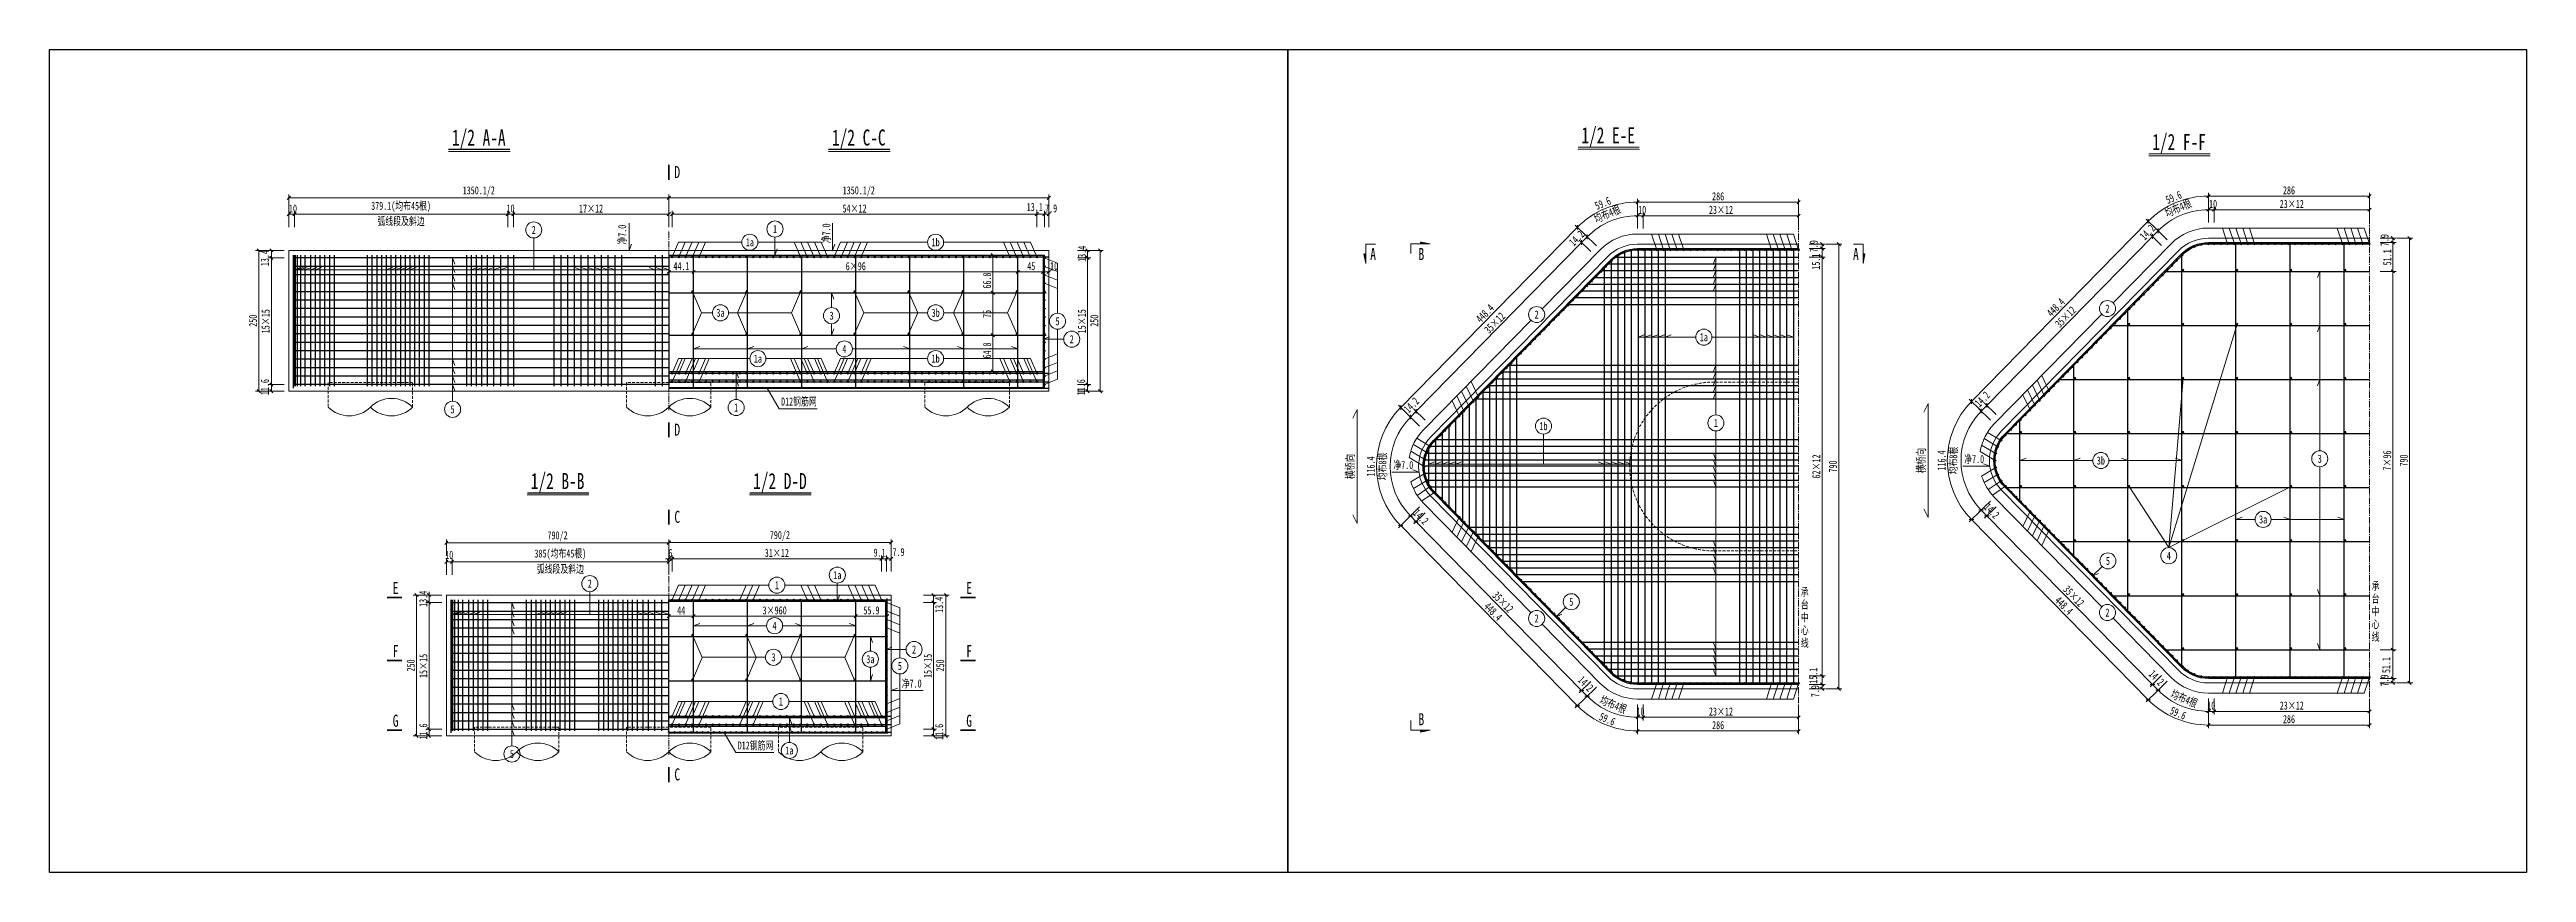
# Model space of a CAD drawing. Header units: millimetres. Extents: x 13990 to 22790, y 4334 to 8354.
# Drawn here: x 13990 to 18390, y 6892 to 8354 of the extents above; entities that cross this region are included whole.
import ezdxf
from ezdxf.enums import TextEntityAlignment as Align

# ---------------------------------------------------------------- set-up
doc = ezdxf.new("R2010")
doc.units = ezdxf.units.MM
doc.linetypes.add('CENTER2', pattern=[28.575, 19.05, -3.175, 3.175, -3.175])
doc.linetypes.add('DASHED', pattern=[0.75, 0.5, -0.25])
doc.layers.get('0').update_dxf_attribs({"lineweight": 15})
doc.layers.get('Defpoints').update_dxf_attribs({"color": 8})
for name, color, linetype, lineweight in [('Dim', 4, 'Continuous', 15), ('中心线', 2, 'CENTER2', 15), ('尺寸标注', 4, 'Continuous', 13), ('文字', 7, 'Continuous', 15), ('文本', 7, 'Continuous', 15), ('标注', 4, 'Continuous', 13), ('标注线及字体', 2, 'Continuous', 15), ('粗线', 3, 'Continuous', 35), ('细实线', 4, 'Continuous', 15), ('虚线', 7, 'DASHED', 15), ('钢筋', 1, 'Continuous', 30)]:
    doc.layers.add(name, color=color, linetype=linetype, lineweight=lineweight)
doc.styles.add('111', font='仿宋_GB2312.TTF', dxfattribs={"width": 0.7})
doc.styles.add('BM_Dim', font='', dxfattribs={"width": 0.85})
doc.styles.add('FS', font='', dxfattribs={"width": 0.75})
doc.styles.get('BM_Dim').set_extended_font_data('仿宋_GB2312')
doc.styles.get('FS').set_extended_font_data('仿宋_GB2312')
doc.dimstyles.new('200', dxfattribs={"dimscale": 0, "dimtxt": 2.5, "dimasz": 1, "dimexe": 1, "dimexo": 1, "dimgap": 0.6, "dimtad": 1, "dimdec": 1, "dimdsep": 46, "dimtxsty": '111', "dimblk": 'OBLIQUE', "dimcen": 0, "dimclrd": 4, "dimclre": 4, "dimclrt": 4, "dimadec": 1, "dimazin": 2, "dimtfac": 1, "dimtdec": 0, "dimtix": 1, "dimtmove": 2, "dimatfit": 3, "dimfxl": 4, "dimfxlon": 1, "dimtolj": 1, "dimlwd": -1, "dimlwe": -1, "dimarcsym": 0})

msp = doc.modelspace()

# ---------------------------------------------------------------- texts
at = {"color": 4, "style": '111', "width": 0.7}
for s, p in [('弧线段及斜边', (14614.41, 8049.36)), ('弧线段及斜边', (14897.44, 7431.78)), ('净7.0', (15521.46, 7228.14))]:
    msp.add_text(s, height=14.286, dxfattribs=at).set_placement(p, align=Align.MIDDLE)
for p in [(15006.68, 8024.92), (15369.25, 8027.29)]:
    msp.add_text('净7.0', height=14.286, rotation=90, dxfattribs=at).set_placement(p, align=Align.MIDDLE)
for p in [(15289.43, 7721.38), (15212.38, 7110.54)]:
    msp.add_text('D12钢筋网', height=14.286, dxfattribs=at).set_placement(p)
at = {"layer": '文字', "style": 'BM_Dim', "width": 0.7}
for s, p in [('D', (15105.02, 8125.36)), ('A', (16341.05, 7979.87)), ('B', (16426.81, 7979.86)), ('A', (17198.78, 7979.87)), ('D', (15105.02, 7667.95)), ('C', (15105.02, 7512.94)), ('E', (14604.72, 7386.61)), ('E', (15623.56, 7386.61)), ('F', (14604.72, 7274.56)), ('F', (15623.56, 7274.56)), ('G', (14604.72, 7150.87)), ('G', (15623.56, 7150.87)), ('B', (16426.81, 7153.55)), ('C', (15105.02, 7055.54))]:
    msp.add_text(s, height=21.43, dxfattribs=at).set_placement(p, align=Align.CENTER)
at = {"layer": '文本', "color": 4, "style": 'FS', "width": 0.75}
for s, height, p in [('2', 14.29, (14850.13, 8033.31)), ('1a', 14.286, (15233.94, 8011.4)), ('1', 14.29, (15278.65, 8034.93)), ('1b', 14.286, (15563.94, 8011.4)), ('3a', 14.286, (15181.77, 7886.14)), ('3', 14.29, (15379.07, 7881.11)), ('3b', 14.286, (15564.07, 7886.14)), ('5', 14.29, (15780.5, 7871.14)), ('2', 14.29, (15805.73, 7839.25)), ('1a', 14.286, (15248.29, 7804.72)), ('4', 14.29, (15401.85, 7822.02)), ('1b', 14.286, (15563.94, 7804.72)), ('5', 14.29, (14705.92, 7714.7)), ('1', 14.29, (15209.64, 7717.86)), ('3b', 14.286, (17633.9, 7623.71)), ('3', 14.29, (18022.73, 7626.9)), ('3a', 14.286, (17922.1, 7519.19)), ('5', 14.29, (17646.39, 7445.46)), ('4', 14.29, (17754.53, 7454.68)), ('2', 14.29, (14949.7, 7405.08)), ('1', 14.29, (15281.94, 7402.33)), ('1a', 14.286, (15389.36, 7420.2)), ('5', 14.29, (16693.18, 7372.92)), ('4', 14.29, (15277.95, 7330.39)), ('3', 14.29, (15275.94, 7274.24)), ('3a', 14.286, (15448.01, 7270.88)), ('5', 14.29, (15500.44, 7258.91)), ('2', 14.29, (15525.68, 7288.06)), ('1', 14.29, (15289.08, 7195.65)), ('5', 14.29, (14811.45, 7102.47)), ('1a', 14.286, (15304.17, 7108.79))]:
    msp.add_text(s, height=height, dxfattribs=at).set_placement(p, align=Align.MIDDLE_CENTER)
at = {"layer": '标注线及字体', "color": 0, "style": '111', "width": 0.7}
for s, p in [('1/2 A-A', (14752.41, 8195.15)), ('1/2 C-C', (15427.47, 8195.15)), ('1/2 E-E', (16758.8, 8199.16)), ('1/2 F-F', (17772.81, 8187.39)), ('1/2 B-B', (14892.44, 7584.91)), ('1/2 D-D', (15287.44, 7584.91))]:
    msp.add_text(s, height=28.571, dxfattribs=at).set_placement(p, align=Align.MIDDLE)

# ---------------------------------------------------------------- blocks, each defined once
blk = doc.blocks.new('DJ 22')
at = {"layer": '钢筋'}
h = blk.add_hatch(color=256, dxfattribs=at)
h.dxf.hatch_style = 1
h.paths.add_polyline_path([(1.3, 0, 1), (-1.3, 0, 1)])
blk.add_circle((0, 0), 1.25, dxfattribs=at)
blk = doc.blocks.new('_Oblique')
at = {"color": 0, "linetype": 'ByBlock', "lineweight": -2}
blk.add_line((-0.5, -0.5), (0.5, 0.5), dxfattribs=at)
blk = doc.blocks.new('*D80')
at = {"color": 4}
for p, q in [((-276, 37.6), (-276, 66.2)), ((-276, 60.5), (0, 60.5)), ((0, 37.6), (0, 66.2))]:
    blk.add_line(p, q, dxfattribs=at)
at = {"layer": 'Defpoints', "color": 0}
for p in [(0, 60.5), (-276, 0), (0, 2.1)]:
    blk.add_point(p, dxfattribs=at)
at = {"color": 4, "xscale": 5.714285714285715, "yscale": 5.714285714285715, "zscale": 5.714285714285715, "rotation": 180}
blk.add_blockref('_Oblique', (-276, 60.5), dxfattribs=at)
at = {"color": 4, "xscale": 5.714285714285715, "yscale": 5.714285714285715, "zscale": 5.714285714285715}
blk.add_blockref('_Oblique', (0, 60.5), dxfattribs=at)
at = {"color": 4, "insert": (-138, 70.7), "char_height": 14.29, "attachment_point": 5, "style": '111'}
blk.add_mtext('\\A1;23×12', dxfattribs=at)
blk = doc.blocks.new('*D81')
at = {"color": 4}
for p, q in [((-286, 37.6), (-286, 66.2)), ((-276, 60.5), (-286, 60.5)), ((-276, 37.6), (-276, 66.2))]:
    blk.add_line(p, q, dxfattribs=at)
at = {"layer": 'Defpoints', "color": 0}
for p in [(-286, 60.5), (-276, 0), (-286, 0)]:
    blk.add_point(p, dxfattribs=at)
at = {"color": 4, "xscale": 5.714285714285715, "yscale": 5.714285714285715, "zscale": 5.714285714285715, "rotation": 180}
blk.add_blockref('_Oblique', (-286, 60.5), dxfattribs=at)
at = {"color": 4, "xscale": 5.714285714285715, "yscale": 5.714285714285715, "zscale": 5.714285714285715}
blk.add_blockref('_Oblique', (-276, 60.5), dxfattribs=at)
at = {"color": 4, "insert": (-277.9, 70.8), "char_height": 14.29, "attachment_point": 5, "style": '111'}
blk.add_mtext('\\A1;10', dxfattribs=at)
blk = doc.blocks.new('*D82')
at = {"color": 4}
for p, q in [((-286, 61.9), (-286, 90.4)), ((0, 61.9), (0, 90.4)), ((-286, 84.7), (0, 84.7))]:
    blk.add_line(p, q, dxfattribs=at)
at = {"layer": 'Defpoints', "color": 0}
for p in [(0, 84.7), (-286, 10), (0, 10)]:
    blk.add_point(p, dxfattribs=at)
at = {"color": 4, "xscale": 5.714285714285715, "yscale": 5.714285714285715, "zscale": 5.714285714285715, "rotation": 180}
blk.add_blockref('_Oblique', (-286, 84.7), dxfattribs=at)
at = {"color": 4, "xscale": 5.714285714285715, "yscale": 5.714285714285715, "zscale": 5.714285714285715}
blk.add_blockref('_Oblique', (0, 84.7), dxfattribs=at)
at = {"color": 4, "insert": (-143, 94.9), "char_height": 14.29, "attachment_point": 5, "style": '111'}
blk.add_mtext('\\A1;286', dxfattribs=at)
blk = doc.blocks.new('*D83')
at = {"color": 4}
for p, q in [((-286, 37.6), (-286, 66.2)), ((-359.2, 6.9), (-379.6, 26.9))]:
    blk.add_line(p, q, dxfattribs=at)
blk.add_arc((-286, -65), 125.5, 90, 135.5355, dxfattribs=at)
at = {"layer": 'Defpoints', "color": 0}
for p in [(-318.8, 56.1), (-286, 10), (-332.4, -19.5), (-309.3, -42.1), (-286, -9.2)]:
    blk.add_point(p, dxfattribs=at)
at = {"color": 4, "xscale": 5.714285714285715, "yscale": 5.714285714285715, "zscale": 5.714285714285715}
blk.add_blockref('_Oblique', (-286, 60.5), dxfattribs=at)
at = {"color": 4, "xscale": 5.714285714285715, "yscale": 5.714285714285715, "zscale": 5.714285714285715, "rotation": 225.5354589855622}
blk.add_blockref('_Oblique', (-375.6, 22.9), dxfattribs=at)
at = {"color": 4, "insert": (-339.6, 62.7), "char_height": 14.29, "attachment_point": 5, "rotation": 22.7677, "style": '111'}
blk.add_mtext('均布4根', dxfattribs=at)
blk = doc.blocks.new('*D84')
at = {"color": 4}
for p, q in [((-286, 61.9), (-286, 90.4)), ((-376.6, 23.9), (-396.9, 43.9))]:
    blk.add_line(p, q, dxfattribs=at)
blk.add_arc((-286, -65), 149.8, 90, 135.5355, dxfattribs=at)
at = {"layer": 'Defpoints', "color": 0}
for p in [(-286.7, 84.7), (-286, 10), (-332.4, -19.5), (-309.3, -42.1), (-286, -9.2)]:
    blk.add_point(p, dxfattribs=at)
at = {"color": 4, "xscale": 5.714285714285715, "yscale": 5.714285714285715, "zscale": 5.714285714285715}
blk.add_blockref('_Oblique', (-286, 84.7), dxfattribs=at)
at = {"color": 4, "xscale": 5.714285714285715, "yscale": 5.714285714285715, "zscale": 5.714285714285715, "rotation": 225.5354589855622}
blk.add_blockref('_Oblique', (-392.9, 39.9), dxfattribs=at)
at = {"color": 4, "insert": (-347.9, 82.5), "char_height": 14.29, "attachment_point": 5, "rotation": 22.7677, "style": '111'}
blk.add_mtext('59.6', dxfattribs=at)
blk = doc.blocks.new('*D85')
at = {"color": 4}
for p, q in [((-369.2, -3.2), (-389.6, 16.8)), ((-375.6, 22.9), (-385.5, 12.8)), ((-359.2, 6.9), (-379.6, 26.9))]:
    blk.add_line(p, q, dxfattribs=at)
at = {"layer": 'Defpoints', "color": 0}
for p in [(-385.5, 12.8), (-342.3, -29.6), (-332.4, -19.5)]:
    blk.add_point(p, dxfattribs=at)
at = {"color": 4, "xscale": 5.714285714285715, "yscale": 5.714285714285715, "zscale": 5.714285714285715}
for p, rotation in [((-385.5, 12.8), 225.5354589855608), ((-375.6, 22.9), 45.53545898556084)]:
    blk.add_blockref('_Oblique', p, dxfattribs=dict(at, rotation=rotation))
at = {"color": 4, "insert": (-394.4, 20.5), "char_height": 14.29, "attachment_point": 5, "rotation": 45.5355, "style": '111'}
blk.add_mtext('\\A1;14.2', dxfattribs=at)
blk = doc.blocks.new('*D86')
at = {"color": 4}
for p, q in [((-673.3, -313.1), (-693.7, -293.1)), ((-679.7, -287), (-689.6, -297.1)), ((-663.4, -303), (-683.8, -283))]:
    blk.add_line(p, q, dxfattribs=at)
at = {"layer": 'Defpoints', "color": 0}
for p in [(-689.6, -297.1), (-646.5, -339.5), (-636.5, -329.4)]:
    blk.add_point(p, dxfattribs=at)
at = {"color": 4, "xscale": 5.714285714285715, "yscale": 5.714285714285715, "zscale": 5.714285714285715}
for p, rotation in [((-689.6, -297.1), 225.5354589855608), ((-679.7, -287), 45.53545898556084)]:
    blk.add_blockref('_Oblique', p, dxfattribs=dict(at, rotation=rotation))
at = {"color": 4, "insert": (-687.7, -275.9), "char_height": 14.29, "attachment_point": 5, "rotation": 45.5355, "style": '111'}
blk.add_mtext('\\A1;14.2', dxfattribs=at)
blk = doc.blocks.new('*D87')
at = {"color": 4}
for p, q in [((-679.7, -287), (-385.5, 12.8)), ((-369.2, -3.2), (-389.6, 16.8)), ((-663.4, -303), (-683.8, -283))]:
    blk.add_line(p, q, dxfattribs=at)
at = {"layer": 'Defpoints', "color": 0}
for p in [(-385.5, 12.8), (-342.3, -29.6), (-636.5, -329.4)]:
    blk.add_point(p, dxfattribs=at)
at = {"color": 4, "xscale": 5.714285714285715, "yscale": 5.714285714285715, "zscale": 5.714285714285715}
for p, rotation in [((-385.5, 12.8), 45.53545898556116), ((-679.7, -287), 225.5354589855611)]:
    blk.add_blockref('_Oblique', p, dxfattribs=dict(at, rotation=rotation))
at = {"color": 4, "insert": (-539.9, -129.9), "char_height": 14.29, "attachment_point": 5, "rotation": 45.5355, "style": '111'}
blk.add_mtext('\\A1;35×12', dxfattribs=at)
blk = doc.blocks.new('*D88')
at = {"color": 4}
for p, q in [((-392.9, 39.9), (-706.9, -280.1)), ((-376.6, 23.9), (-396.9, 43.9)), ((-690.6, -296.1), (-711, -276.1))]:
    blk.add_line(p, q, dxfattribs=at)
at = {"layer": 'Defpoints', "color": 0}
for p in [(-339.5, -12.5), (-706.9, -280.1), (-653.6, -332.5)]:
    blk.add_point(p, dxfattribs=at)
at = {"color": 4, "xscale": 5.714285714285715, "yscale": 5.714285714285715, "zscale": 5.714285714285715}
for p, rotation in [((-392.9, 39.9), 45.53545898556391), ((-706.9, -280.1), 225.5354589855639)]:
    blk.add_blockref('_Oblique', p, dxfattribs=dict(at, rotation=rotation))
at = {"color": 4, "insert": (-557.2, -113), "char_height": 14.29, "attachment_point": 5, "rotation": 45.5355, "style": '111'}
blk.add_mtext('\\A1;448.4', dxfattribs=at)
blk = doc.blocks.new('*D89')
at = {"color": 4}
for p, q in [((-673.3, -313.1), (-693.7, -293.1)), ((-673.3, -456.9), (-693.7, -476.9))]:
    blk.add_line(p, q, dxfattribs=at)
blk.add_arc((-600.1, -385), 125.5, 135.5355, 224.4645, dxfattribs=at)
at = {"layer": 'Defpoints', "color": 0}
for p in [(-653.6, -332.5), (-721.4, -352.9), (-633.2, -352.5), (-653.6, -437.6), (-633.2, -417.6)]:
    blk.add_point(p, dxfattribs=at)
at = {"color": 4, "xscale": 5.714285714285715, "yscale": 5.714285714285715, "zscale": 5.714285714285715}
for p, rotation in [((-689.6, -297.1), 45.53545898556308), ((-689.6, -472.9), 314.4645410144369)]:
    blk.add_blockref('_Oblique', p, dxfattribs=dict(at, rotation=rotation))
at = {"color": 4, "insert": (-738.6, -385), "char_height": 14.286, "attachment_point": 5, "rotation": 90, "style": '111'}
blk.add_mtext('\\fFangSong_GB2312|b0|i0|c134|p49;均布8根', dxfattribs=at)
blk = doc.blocks.new('*D90')
at = {"color": 4}
for p, q in [((-690.6, -296.1), (-711, -276.1)), ((-690.6, -473.9), (-711, -493.9))]:
    blk.add_line(p, q, dxfattribs=at)
blk.add_arc((-600.1, -385), 149.8, 135.5355, 224.4645, dxfattribs=at)
at = {"layer": 'Defpoints', "color": 0}
for p in [(-744.8, -346.7), (-653.6, -332.5), (-633.2, -352.5), (-653.6, -437.6), (-633.2, -417.6)]:
    blk.add_point(p, dxfattribs=at)
at = {"color": 4, "xscale": 5.714285714285715, "yscale": 5.714285714285715, "zscale": 5.714285714285715}
for p, rotation in [((-706.9, -280.1), 45.53545898556308), ((-706.9, -489.9), 314.4645410144369)]:
    blk.add_blockref('_Oblique', p, dxfattribs=dict(at, rotation=rotation))
at = {"color": 4, "insert": (-760, -385), "char_height": 14.29, "attachment_point": 5, "rotation": 90, "style": '111'}
blk.add_mtext('116.4', dxfattribs=at)
blk = doc.blocks.new('*D91')
at = {"color": 4}
for p, q in [((-276, -807.7), (-276, -836.2)), ((-276, -830.5), (0, -830.5)), ((0, -807.7), (0, -836.2))]:
    blk.add_line(p, q, dxfattribs=at)
at = {"layer": 'Defpoints', "color": 0}
for p in [(-276, -770.1), (0, -772.1), (0, -830.5)]:
    blk.add_point(p, dxfattribs=at)
at = {"color": 4, "xscale": 5.714285714285715, "yscale": 5.714285714285715, "zscale": 5.714285714285715, "rotation": 180}
blk.add_blockref('_Oblique', (-276, -830.5), dxfattribs=at)
at = {"color": 4, "xscale": 5.714285714285715, "yscale": 5.714285714285715, "zscale": 5.714285714285715}
blk.add_blockref('_Oblique', (0, -830.5), dxfattribs=at)
at = {"color": 4, "insert": (-138, -820.3), "char_height": 14.29, "attachment_point": 5, "style": '111'}
blk.add_mtext('\\A1;23×12', dxfattribs=at)
blk = doc.blocks.new('*D92')
at = {"color": 4}
for p, q in [((-286, -830.5), (-291.7, -830.5)), ((-286, -807.7), (-286, -836.2)), ((-276, -830.5), (-286, -830.5)), ((-276, -807.7), (-276, -836.2)), ((-276, -830.5), (-270.3, -830.5))]:
    blk.add_line(p, q, dxfattribs=at)
at = {"layer": 'Defpoints', "color": 0}
for p in [(-286, -770.1), (-276, -770.1), (-286, -830.5)]:
    blk.add_point(p, dxfattribs=at)
at = {"color": 4, "xscale": 5.714285714285715, "yscale": 5.714285714285715, "zscale": 5.714285714285715}
blk.add_blockref('_Oblique', (-286, -830.5), dxfattribs=at)
at = {"color": 4, "xscale": 5.714285714285715, "yscale": 5.714285714285715, "zscale": 5.714285714285715, "rotation": 180}
blk.add_blockref('_Oblique', (-276, -830.5), dxfattribs=at)
at = {"color": 4, "insert": (-281, -820.3), "char_height": 14.29, "attachment_point": 5, "style": '111'}
blk.add_mtext('\\A1;10', dxfattribs=at)
blk = doc.blocks.new('*D93')
at = {"color": 4}
for p, q in [((-286, -831.9), (-286, -860.5)), ((0, -831.9), (0, -860.5)), ((-286, -854.8), (0, -854.8))]:
    blk.add_line(p, q, dxfattribs=at)
at = {"layer": 'Defpoints', "color": 0}
for p in [(-286, -780), (0, -780), (0, -854.8)]:
    blk.add_point(p, dxfattribs=at)
at = {"color": 4, "xscale": 5.714285714285715, "yscale": 5.714285714285715, "zscale": 5.714285714285715, "rotation": 180}
blk.add_blockref('_Oblique', (-286, -854.8), dxfattribs=at)
at = {"color": 4, "xscale": 5.714285714285715, "yscale": 5.714285714285715, "zscale": 5.714285714285715}
blk.add_blockref('_Oblique', (0, -854.8), dxfattribs=at)
at = {"color": 4, "insert": (-143, -844.5), "char_height": 14.29, "attachment_point": 5, "style": '111'}
blk.add_mtext('\\A1;286', dxfattribs=at)
blk = doc.blocks.new('*D94')
at = {"color": 4}
for p, q in [((-359.2, -776.9), (-379.6, -796.9)), ((-286, -807.7), (-286, -836.2))]:
    blk.add_line(p, q, dxfattribs=at)
blk.add_arc((-286, -705), 125.5, 224.4645, 270, dxfattribs=at)
at = {"layer": 'Defpoints', "color": 0}
for p in [(-309.3, -727.9), (-332.4, -750.6), (-286, -760.9), (-286, -780), (-318.8, -826.2)]:
    blk.add_point(p, dxfattribs=at)
at = {"color": 4, "xscale": 5.714285714285715, "yscale": 5.714285714285715, "zscale": 5.714285714285715, "rotation": 134.4645410144378}
blk.add_blockref('_Oblique', (-375.6, -792.9), dxfattribs=at)
at = {"color": 4, "xscale": 5.714285714285715, "yscale": 5.714285714285715, "zscale": 5.714285714285715}
blk.add_blockref('_Oblique', (-286, -830.5), dxfattribs=at)
at = {"color": 4, "insert": (-329.5, -808.7), "char_height": 14.29, "attachment_point": 5, "rotation": 337.2323, "style": '111'}
blk.add_mtext('均布4根', dxfattribs=at)
blk = doc.blocks.new('*D95')
at = {"color": 4}
for p, q in [((-376.6, -793.9), (-396.9, -813.9)), ((-286, -831.9), (-286, -860.5))]:
    blk.add_line(p, q, dxfattribs=at)
blk.add_arc((-286, -705), 149.8, 224.4645, 270, dxfattribs=at)
at = {"layer": 'Defpoints', "color": 0}
for p in [(-309.3, -727.9), (-332.4, -750.6), (-286, -760.9), (-286, -780), (-286.7, -854.8)]:
    blk.add_point(p, dxfattribs=at)
at = {"color": 4, "xscale": 5.714285714285715, "yscale": 5.714285714285715, "zscale": 5.714285714285715, "rotation": 134.4645410144378}
blk.add_blockref('_Oblique', (-392.9, -809.9), dxfattribs=at)
at = {"color": 4, "xscale": 5.714285714285715, "yscale": 5.714285714285715, "zscale": 5.714285714285715}
blk.add_blockref('_Oblique', (-286, -854.8), dxfattribs=at)
at = {"color": 4, "insert": (-340, -833.7), "char_height": 14.29, "attachment_point": 5, "rotation": 337.2323, "style": '111'}
blk.add_mtext('59.6', dxfattribs=at)
blk = doc.blocks.new('*D96')
at = {"color": 4}
for p, q in [((-369.2, -766.8), (-389.6, -786.8)), ((-375.6, -792.9), (-385.5, -782.8)), ((-359.2, -776.9), (-379.6, -796.9))]:
    blk.add_line(p, q, dxfattribs=at)
at = {"layer": 'Defpoints', "color": 0}
for p in [(-342.3, -740.4), (-385.5, -782.8), (-332.4, -750.6)]:
    blk.add_point(p, dxfattribs=at)
at = {"color": 4, "xscale": 5.714285714285715, "yscale": 5.714285714285715, "zscale": 5.714285714285715}
for p, rotation in [((-385.5, -782.8), 134.4645410144392), ((-375.6, -792.9), 314.4645410144391)]:
    blk.add_blockref('_Oblique', p, dxfattribs=dict(at, rotation=rotation))
at = {"color": 4, "insert": (-378.4, -770.9), "char_height": 14.29, "attachment_point": 5, "rotation": 314.4645, "style": '111'}
blk.add_mtext('\\A1;14.2', dxfattribs=at)
blk = doc.blocks.new('*D97')
at = {"color": 4}
for p, q in [((-673.3, -456.9), (-693.7, -476.9)), ((-679.7, -483.1), (-689.6, -472.9)), ((-663.4, -467.1), (-683.8, -487.1))]:
    blk.add_line(p, q, dxfattribs=at)
at = {"layer": 'Defpoints', "color": 0}
for p in [(-646.5, -430.6), (-689.6, -472.9), (-636.5, -440.7)]:
    blk.add_point(p, dxfattribs=at)
at = {"color": 4, "xscale": 5.714285714285715, "yscale": 5.714285714285715, "zscale": 5.714285714285715}
for p, rotation in [((-689.6, -472.9), 134.4645410144392), ((-679.7, -483.1), 314.4645410144391)]:
    blk.add_blockref('_Oblique', p, dxfattribs=dict(at, rotation=rotation))
at = {"color": 4, "insert": (-671, -474.5), "char_height": 14.29, "attachment_point": 5, "rotation": 314.4645, "style": '111'}
blk.add_mtext('\\A1;14.2', dxfattribs=at)
blk = doc.blocks.new('*D98')
at = {"color": 4}
for p, q in [((-663.4, -467.1), (-683.8, -487.1)), ((-679.7, -483.1), (-385.5, -782.8)), ((-369.2, -766.8), (-389.6, -786.8))]:
    blk.add_line(p, q, dxfattribs=at)
at = {"layer": 'Defpoints', "color": 0}
for p in [(-636.5, -440.7), (-342.3, -740.4), (-385.5, -782.8)]:
    blk.add_point(p, dxfattribs=at)
at = {"color": 4, "xscale": 5.714285714285715, "yscale": 5.714285714285715, "zscale": 5.714285714285715}
for p, rotation in [((-679.7, -483.1), 134.4645410144389), ((-385.5, -782.8), 314.4645410144389)]:
    blk.add_blockref('_Oblique', p, dxfattribs=dict(at, rotation=rotation))
at = {"color": 4, "insert": (-525.3, -625.8), "char_height": 14.29, "attachment_point": 5, "rotation": 314.4645, "style": '111'}
blk.add_mtext('\\A1;35×12', dxfattribs=at)
blk = doc.blocks.new('*D99')
at = {"color": 4}
for p, q in [((-690.6, -473.9), (-711, -493.9)), ((-392.9, -809.9), (-706.9, -489.9)), ((-376.6, -793.9), (-396.9, -813.9))]:
    blk.add_line(p, q, dxfattribs=at)
at = {"layer": 'Defpoints', "color": 0}
for p in [(-653.6, -437.6), (-706.9, -489.9), (-339.5, -757.6)]:
    blk.add_point(p, dxfattribs=at)
at = {"color": 4, "xscale": 5.714285714285715, "yscale": 5.714285714285715, "zscale": 5.714285714285715}
for p, rotation in [((-706.9, -489.9), 134.4645410144361), ((-392.9, -809.9), 314.4645410144361)]:
    blk.add_blockref('_Oblique', p, dxfattribs=dict(at, rotation=rotation))
at = {"color": 4, "insert": (-542.6, -642.8), "char_height": 14.29, "attachment_point": 5, "rotation": 314.4645, "style": '111'}
blk.add_mtext('\\A1;448.4', dxfattribs=at)
blk = doc.blocks.new('面层')
at = {"layer": '尺寸标注'}
for centre in [(-159.2, -157.3), (-444, -315.3), (-137.7, -309.7)]:
    blk.add_circle(centre, 14.3, dxfattribs=at)
at = {"layer": '标注'}
for p, q in [((-137.7, -15.1), (-141.9, -26.2)), ((-137.7, -27.1), (-141.9, -38.2)), ((-137.7, -39.1), (-141.9, -50.2)), ((-137.7, -51.1), (-141.9, -62.2)), ((-137.7, -63.1), (-141.9, -74.2)), ((-276, -157.3), (-264.9, -153.2)), ((-264, -157.3), (-252.9, -153.2)), ((-252, -157.3), (-240.9, -153.2)), ((-240, -157.3), (-228.9, -153.2)), ((-228, -157.3), (-216.9, -153.2)), ((-60, -157.3), (-71.1, -153.2)), ((-48, -157.3), (-59.1, -153.2)), ((-36, -157.3), (-47.1, -153.2)), ((-24, -157.3), (-35.1, -153.2)), ((-12, -157.3), (-23.1, -153.2)), ((0, -157.3), (-11.1, -153.2)), ((-137.7, -207.1), (-141.9, -218.2)), ((-137.7, -219.1), (-141.9, -230.2)), ((-137.7, -231.1), (-141.9, -242.2)), ((-137.7, -243.1), (-141.9, -254.2)), ((-137.7, -255.1), (-141.9, -266.2)), ((-648, -382.8), (-636.9, -378.7)), ((-636, -382.8), (-624.9, -378.7)), ((-624, -382.8), (-612.9, -378.7)), ((-612, -382.8), (-600.9, -378.7)), ((-600, -382.8), (-588.9, -378.7)), ((-336, -382.8), (-347.1, -378.7)), ((-324, -382.8), (-335.1, -378.7)), ((-312, -382.8), (-323.1, -378.7)), ((-300, -382.8), (-311.1, -378.7)), ((-288, -382.8), (-299.1, -378.7)), ((-137.7, -375.1), (-141.9, -364)), ((-137.7, -387.1), (-141.9, -376)), ((-137.7, -399.1), (-141.9, -388)), ((-137.7, -411.1), (-141.9, -400)), ((-137.7, -423.1), (-141.9, -412)), ((-137.7, -531.1), (-141.9, -520)), ((-137.7, -543.1), (-141.9, -532)), ((-137.7, -555.1), (-141.9, -544)), ((-137.7, -567.1), (-141.9, -556)), ((-137.7, -579.1), (-141.9, -568)), ((-137.7, -711.1), (-141.9, -700)), ((-137.7, -723.1), (-141.9, -712)), ((-137.7, -735.1), (-141.9, -724)), ((-137.7, -747.1), (-141.9, -736)), ((-137.7, -759.1), (-141.9, -748))]:
    blk.add_line(p, q, dxfattribs=at)
at = {"layer": '细实线'}
for p, q in [((-137.7, -15.1), (-137.7, -295.4)), ((-173.5, -157.3), (-276, -157.3)), ((0, -157.3), (-144.9, -157.3)), ((-444, -382.8), (-444, -329.6)), ((-137.7, -323.9), (-137.7, -759.1)), ((-288, -382.8), (-648, -382.8))]:
    blk.add_line(p, q, dxfattribs=at)
at = {"layer": '钢筋'}
for p, q in [((-276, 0), (-276, -774.2)), ((-264, 0), (-264, -774.2)), ((-252, 0), (-252, -774.2)), ((-240, 0), (-240, -774.2)), ((-228, 0), (-228, -774.2)), ((-96, 0), (-96, -774.2)), ((-84, 0), (-84, -774.2)), ((-72, 0), (-72, -774.2)), ((-60, 0), (-60, -774.2)), ((-48, 0), (-48, -774.2)), ((-36, 0), (-36, -774.2)), ((-24, 0), (-24, -774.2)), ((-12, 0), (-12, -774.2)), ((0, 0), (0, -774.2)), ((-343.2, -39.1), (9.3, -39.1)), ((-336, -31.7), (-336, -742.4)), ((-331.4, -27.1), (9.3, -27.1)), ((-324, -19.5), (-324, -754.6)), ((-319.7, -15.1), (9.3, -15.1)), ((-312, -10), (-312, -764.1)), ((-300, -4.2), (-300, -770)), ((-288, -1), (-288, -773.2)), ((-390.3, -87.1), (9.3, -87.1)), ((-378.5, -75.1), (9.3, -75.1)), ((-366.8, -63.1), (9.3, -63.1)), ((-355, -51.1), (9.3, -51.1)), ((-402.1, -99.1), (9.3, -99.1)), ((-519.9, -219.1), (9.3, -219.1)), ((-516, -215.1), (-516, -559)), ((-508.1, -207.1), (9.3, -207.1)), ((-504, -202.9), (-504, -571.3)), ((-492, -190.7), (-492, -583.5)), ((-555.2, -255.1), (9.3, -255.1)), ((-552, -251.8), (-552, -522.4)), ((-543.4, -243.1), (9.3, -243.1)), ((-540, -239.6), (-540, -534.6)), ((-531.7, -231.1), (9.3, -231.1)), ((-528, -227.4), (-528, -546.8)), ((-600, -300.7), (-600, -473.4)), ((-588, -288.5), (-588, -485.7)), ((-576, -276.3), (-576, -497.9)), ((-567, -267.1), (9.3, -267.1)), ((-564, -264), (-564, -510.1)), ((-649, -351.1), (9.3, -351.1)), ((-637.7, -339.1), (9.3, -339.1)), ((-636, -337.4), (-636, -436.8)), ((-624, -325.2), (-624, -449)), ((-612, -312.9), (-612, -461.2)), ((-657.8, -385.8), (9.3, -385.8)), ((-657.2, -375.1), (9.3, -375.1)), ((-654.4, -363.1), (9.3, -363.1)), ((-648, -352.1), (-648, -424.5)), ((-656.2, -399.1), (9.3, -399.1)), ((-652.3, -411.1), (9.3, -411.1)), ((-645.6, -423.1), (9.3, -423.1)), ((-578.8, -495.1), (9.3, -495.1)), ((-567, -507.1), (9.3, -507.1)), ((-555.2, -519.1), (9.3, -519.1)), ((-543.4, -531.1), (9.3, -531.1)), ((-529, -543.1), (9.3, -543.1)), ((-519.9, -555.1), (9.3, -555.1)), ((-508.1, -567.1), (9.3, -567.1)), ((-496.3, -579.1), (9.3, -579.1)), ((-484.5, -591.1), (9.3, -591.1)), ((-378.5, -699.1), (9.3, -699.1)), ((-366.8, -711.1), (9.3, -711.1)), ((-355, -723.1), (9.3, -723.1)), ((-343.2, -735.1), (9.3, -735.1)), ((-331.4, -747.1), (9.3, -747.1)), ((-319.7, -759.1), (9.3, -759.1))]:
    blk.add_line(p, q, dxfattribs=at)
at = {"layer": '文本', "color": 4, "style": 'FS', "width": 0.75}
for s, height, p in [('1a', 14.29, (-159.2, -157.3)), ('1b', 14.29, (-444, -315.3)), ('1', 14.3, (-137.7, -309.7))]:
    blk.add_text(s, height=height, dxfattribs=at).set_placement(p, align=Align.MIDDLE_CENTER)
blk = doc.blocks.new('*D59')
at = {"color": 4}
for p, q in [((17115.8, 8008.1), (17144.4, 8008.1)), ((17138.7, 8008.1), (17138.7, 8000.2)), ((17115.8, 8000.2), (17144.4, 8000.2))]:
    blk.add_line(p, q, dxfattribs=at)
at = {"layer": 'Defpoints', "color": 0}
for p in [(17097.1, 8008.1), (17097.1, 8000.2), (17138.7, 8000.2)]:
    blk.add_point(p, dxfattribs=at)
at = {"color": 4, "xscale": 5.714285714285715, "yscale": 5.714285714285715, "zscale": 5.714285714285715}
for p, rotation in [((17138.7, 8008.1), 90), ((17138.7, 8000.2), 270)]:
    blk.add_blockref('_Oblique', p, dxfattribs=dict(at, rotation=rotation))
at = {"color": 4, "insert": (17123.9, 8004.4), "char_height": 14.29, "attachment_point": 5, "rotation": 90, "style": '111'}
blk.add_mtext('\\A1;7.9', dxfattribs=at)
blk = doc.blocks.new('*D60')
at = {"color": 4}
for p, q in [((17115.8, 8000.2), (17144.4, 8000.2)), ((17115.8, 7985.1), (17144.4, 7985.1)), ((17138.7, 8000.2), (17138.7, 7985.1))]:
    blk.add_line(p, q, dxfattribs=at)
at = {"layer": 'Defpoints', "color": 0}
for p in [(17097.1, 8000.2), (17097.1, 7985.1), (17138.7, 7985.1)]:
    blk.add_point(p, dxfattribs=at)
at = {"color": 4, "xscale": 5.714285714285715, "yscale": 5.714285714285715, "zscale": 5.714285714285715}
for p, rotation in [((17138.7, 8000.2), 90), ((17138.7, 7985.1), 270)]:
    blk.add_blockref('_Oblique', p, dxfattribs=dict(at, rotation=rotation))
at = {"color": 4, "insert": (17127.8, 7977), "char_height": 14.29, "attachment_point": 5, "rotation": 90, "style": '111'}
blk.add_mtext('\\A1;15.1', dxfattribs=at)
blk = doc.blocks.new('*D61')
at = {"color": 4}
for p, q in [((17115.8, 7985.1), (17144.4, 7985.1)), ((17138.7, 7985.1), (17138.7, 7241.1)), ((17115.8, 7241.1), (17144.4, 7241.1))]:
    blk.add_line(p, q, dxfattribs=at)
at = {"layer": 'Defpoints', "color": 0}
for p in [(17097.1, 7985.1), (17097.1, 7241.1), (17138.7, 7241.1)]:
    blk.add_point(p, dxfattribs=at)
at = {"color": 4, "xscale": 5.714285714285715, "yscale": 5.714285714285715, "zscale": 5.714285714285715}
for p, rotation in [((17138.7, 7985.1), 90), ((17138.7, 7241.1), 270)]:
    blk.add_blockref('_Oblique', p, dxfattribs=dict(at, rotation=rotation))
at = {"color": 4, "insert": (17128.4, 7613.1), "char_height": 14.29, "attachment_point": 5, "rotation": 90, "style": '111'}
blk.add_mtext('\\A1;62×12', dxfattribs=at)
blk = doc.blocks.new('*D62')
at = {"color": 4}
for p, q in [((17145.5, 8008.1), (17174, 8008.1)), ((17168.3, 7218.1), (17168.3, 8008.1)), ((17145.5, 7218.1), (17174, 7218.1))]:
    blk.add_line(p, q, dxfattribs=at)
at = {"layer": 'Defpoints', "color": 0}
for p in [(17097.1, 8008.1), (17168.3, 8008.1), (17097.1, 7218.1)]:
    blk.add_point(p, dxfattribs=at)
at = {"color": 4, "xscale": 5.714285714285715, "yscale": 5.714285714285715, "zscale": 5.714285714285715}
for p, rotation in [((17168.3, 8008.1), 90), ((17168.3, 7218.1), 270)]:
    blk.add_blockref('_Oblique', p, dxfattribs=dict(at, rotation=rotation))
at = {"color": 4, "insert": (17158.1, 7613.1), "char_height": 14.29, "attachment_point": 5, "rotation": 90, "style": '111'}
blk.add_mtext('\\A1;790', dxfattribs=at)
blk = doc.blocks.new('剖面箭头')
at = {"ltscale": 10}
h = blk.add_hatch(dxfattribs=at)
h.set_pattern_fill('ANSI31', color=2, style=0)
h.set_pattern_definition([(45, (-182.99888, -777.8594), (-0.088388348, 0.088388348), [])])
h.paths.add_polyline_path([(6, -3), (3.15, -3), (3, -3.6)])
at = {"color": 3, "ltscale": 10}
blk.add_line((0, 0), (0, -3), dxfattribs=at)
at = {"color": 2, "ltscale": 10}
for p, q in [((0, -3), (6, -3)), ((6, -3), (3, -3.6)), ((3, -3.6), (3.15, -3))]:
    blk.add_line(p, q, dxfattribs=at)
blk = doc.blocks.new('*D63')
at = {"color": 4}
for p, q in [((17115.8, 7241.1), (17144.4, 7241.1)), ((17115.8, 7226), (17144.4, 7226)), ((17138.7, 7241.1), (17138.7, 7226))]:
    blk.add_line(p, q, dxfattribs=at)
at = {"layer": 'Defpoints', "color": 0}
for p in [(17097.1, 7241.1), (17097.1, 7226), (17138.7, 7226)]:
    blk.add_point(p, dxfattribs=at)
at = {"color": 4, "xscale": 5.714285714285715, "yscale": 5.714285714285715, "zscale": 5.714285714285715}
for p, rotation in [((17138.7, 7241.1), 90), ((17138.7, 7226), 270)]:
    blk.add_blockref('_Oblique', p, dxfattribs=dict(at, rotation=rotation))
at = {"color": 4, "insert": (17123.1, 7241.5), "char_height": 14.29, "attachment_point": 5, "rotation": 90, "style": '111'}
blk.add_mtext('\\A1;15.1', dxfattribs=at)
blk = doc.blocks.new('*D64')
at = {"color": 4}
for p, q in [((17115.8, 7226), (17144.4, 7226)), ((17115.8, 7218.1), (17144.4, 7218.1)), ((17138.7, 7226), (17138.7, 7218.1))]:
    blk.add_line(p, q, dxfattribs=at)
at = {"layer": 'Defpoints', "color": 0}
for p in [(17097.1, 7226), (17097.1, 7218.1), (17138.7, 7218.1)]:
    blk.add_point(p, dxfattribs=at)
at = {"color": 4, "xscale": 5.714285714285715, "yscale": 5.714285714285715, "zscale": 5.714285714285715}
for p, rotation in [((17138.7, 7226), 90), ((17138.7, 7218.1), 270)]:
    blk.add_blockref('_Oblique', p, dxfattribs=dict(at, rotation=rotation))
at = {"color": 4, "insert": (17126.5, 7214), "char_height": 14.29, "attachment_point": 5, "rotation": 90, "style": '111'}
blk.add_mtext('\\A1;7.9', dxfattribs=at)
blk = doc.blocks.new('*D71')
at = {"color": 4}
for p, q in [((18129.8, 8018.7), (18158.4, 8018.7)), ((18129.8, 8010.8), (18158.4, 8010.8)), ((18152.7, 8018.7), (18152.7, 8010.8))]:
    blk.add_line(p, q, dxfattribs=at)
at = {"layer": 'Defpoints', "color": 0}
for p in [(18111.1, 8018.7), (18111.1, 8010.8), (18152.7, 8010.8)]:
    blk.add_point(p, dxfattribs=at)
at = {"color": 4, "xscale": 5.714285714285715, "yscale": 5.714285714285715, "zscale": 5.714285714285715}
for p, rotation in [((18152.7, 8018.7), 90), ((18152.7, 8010.8), 270)]:
    blk.add_blockref('_Oblique', p, dxfattribs=dict(at, rotation=rotation))
at = {"color": 4, "insert": (18137.9, 8015.3), "char_height": 14.29, "attachment_point": 5, "rotation": 90, "style": '111'}
blk.add_mtext('\\A1;7.9', dxfattribs=at)
blk = doc.blocks.new('*D72')
at = {"color": 4}
for p, q in [((18129.8, 8010.8), (18158.4, 8010.8)), ((18152.7, 8010.8), (18152.7, 7959.7)), ((18129.8, 7959.7), (18158.4, 7959.7))]:
    blk.add_line(p, q, dxfattribs=at)
at = {"layer": 'Defpoints', "color": 0}
for p in [(18111.1, 8010.8), (18111.1, 7959.7), (18152.7, 7959.7)]:
    blk.add_point(p, dxfattribs=at)
at = {"color": 4, "xscale": 5.714285714285715, "yscale": 5.714285714285715, "zscale": 5.714285714285715}
for p, rotation in [((18152.7, 8010.8), 90), ((18152.7, 7959.7), 270)]:
    blk.add_blockref('_Oblique', p, dxfattribs=dict(at, rotation=rotation))
at = {"color": 4, "insert": (18142.6, 7984.7), "char_height": 14.29, "attachment_point": 5, "rotation": 90, "style": '111'}
blk.add_mtext('\\A1;51.1', dxfattribs=at)
blk = doc.blocks.new('*D73')
at = {"color": 4}
for p, q in [((18129.8, 7959.7), (18158.4, 7959.7)), ((18152.7, 7959.7), (18152.7, 7287.7)), ((18129.8, 7287.7), (18158.4, 7287.7))]:
    blk.add_line(p, q, dxfattribs=at)
at = {"layer": 'Defpoints', "color": 0}
for p in [(18111.1, 7959.7), (18111.1, 7287.7), (18152.7, 7287.7)]:
    blk.add_point(p, dxfattribs=at)
at = {"color": 4, "xscale": 5.714285714285715, "yscale": 5.714285714285715, "zscale": 5.714285714285715}
for p, rotation in [((18152.7, 7959.7), 90), ((18152.7, 7287.7), 270)]:
    blk.add_blockref('_Oblique', p, dxfattribs=dict(at, rotation=rotation))
at = {"color": 4, "insert": (18142.5, 7623.7), "char_height": 14.29, "attachment_point": 5, "rotation": 90, "style": '111'}
blk.add_mtext('\\A1;7×96', dxfattribs=at)
blk = doc.blocks.new('*D74')
at = {"color": 4}
for p, q in [((18159.5, 8018.7), (18188, 8018.7)), ((18182.3, 7228.7), (18182.3, 8018.7)), ((18159.5, 7228.7), (18188, 7228.7))]:
    blk.add_line(p, q, dxfattribs=at)
at = {"layer": 'Defpoints', "color": 0}
for p in [(18111.1, 8018.7), (18182.3, 8018.7), (18111.1, 7228.7)]:
    blk.add_point(p, dxfattribs=at)
at = {"color": 4, "xscale": 5.714285714285715, "yscale": 5.714285714285715, "zscale": 5.714285714285715}
for p, rotation in [((18182.3, 8018.7), 90), ((18182.3, 7228.7), 270)]:
    blk.add_blockref('_Oblique', p, dxfattribs=dict(at, rotation=rotation))
at = {"color": 4, "insert": (18172.1, 7623.7), "char_height": 14.29, "attachment_point": 5, "rotation": 90, "style": '111'}
blk.add_mtext('\\A1;790', dxfattribs=at)
blk = doc.blocks.new('*D75')
at = {"color": 4}
for p, q in [((18129.8, 7287.7), (18158.4, 7287.7)), ((18152.7, 7287.7), (18152.7, 7236.6)), ((18129.8, 7236.6), (18158.4, 7236.6))]:
    blk.add_line(p, q, dxfattribs=at)
at = {"layer": 'Defpoints', "color": 0}
for p in [(18111.1, 7287.7), (18111.1, 7236.6), (18152.7, 7236.6)]:
    blk.add_point(p, dxfattribs=at)
at = {"color": 4, "xscale": 5.714285714285715, "yscale": 5.714285714285715, "zscale": 5.714285714285715}
for p, rotation in [((18152.7, 7287.7), 90), ((18152.7, 7236.6), 270)]:
    blk.add_blockref('_Oblique', p, dxfattribs=dict(at, rotation=rotation))
at = {"color": 4, "insert": (18140.9, 7260.5), "char_height": 14.29, "attachment_point": 5, "rotation": 90, "style": '111'}
blk.add_mtext('\\A1;51.1', dxfattribs=at)
blk = doc.blocks.new('*D76')
at = {"color": 4}
for p, q in [((18129.8, 7236.6), (18158.4, 7236.6)), ((18129.8, 7228.7), (18158.4, 7228.7)), ((18152.7, 7236.6), (18152.7, 7228.7))]:
    blk.add_line(p, q, dxfattribs=at)
at = {"layer": 'Defpoints', "color": 0}
for p in [(18111.1, 7236.6), (18111.1, 7228.7), (18152.7, 7228.7)]:
    blk.add_point(p, dxfattribs=at)
at = {"color": 4, "xscale": 5.714285714285715, "yscale": 5.714285714285715, "zscale": 5.714285714285715}
for p, rotation in [((18152.7, 7236.6), 90), ((18152.7, 7228.7), 270)]:
    blk.add_blockref('_Oblique', p, dxfattribs=dict(at, rotation=rotation))
at = {"color": 4, "insert": (18137.9, 7233), "char_height": 14.29, "attachment_point": 5, "rotation": 90, "style": '111'}
blk.add_mtext('\\A1;7.9', dxfattribs=at)
blk = doc.blocks.new('*U101')
at = {"xscale": -0.6000000000000001, "yscale": 0.6000000000000001, "zscale": 0.6000000000000001, "rotation": 180}
blk.add_blockref('DJ 22', (0, 0), dxfattribs=at)
blk = doc.blocks.new('*U100')
at = {"color": 0, "linetype": 'ByBlock', "lineweight": -2, "transparency": 16777216}
for p in [(0, 0), (10, 0), (20, 0), (30, 0), (40, 0), (50, 0), (60, 0), (70, 0), (80, 0), (90, 0), (100, 0), (110, 0), (120, 0), (130, 0), (140, 0), (150, 0), (160, 0), (170, 0), (180, 0), (190, 0), (200, 0), (210, 0), (220, 0), (230, 0), (240, 0), (250, 0), (260, 0), (270, 0), (280, 0), (290, 0), (300, 0), (310, 0), (320, 0), (330, 0), (340, 0), (350, 0), (360, 0), (370, 0), (380, 0), (390, 0), (400, 0), (410, 0), (420, 0), (430, 0), (440, 0), (450, 0), (460, 0), (470, 0), (480, 0), (490, 0), (500, 0), (510, 0), (520, 0), (530, 0), (540, 0), (550, 0), (560, 0), (570, 0), (580, 0), (590, 0), (600, 0), (610, 0), (620, 0), (630, 0), (640, 0), (650, 0), (660, 0)]:
    blk.add_blockref('*U101', p, dxfattribs=at)
blk = doc.blocks.new('*D104')
at = {"color": 4}
for p, q in [((15679.7, 7988.5), (15659.8, 7988.5)), ((15665.5, 7988.5), (15665.5, 7921.6)), ((15679.7, 7921.6), (15659.8, 7921.6))]:
    blk.add_line(p, q, dxfattribs=at)
at = {"layer": 'Defpoints', "color": 0}
for p in [(15685.4, 7988.5), (15665.5, 7921.6), (15685.4, 7921.6)]:
    blk.add_point(p, dxfattribs=at)
at = {"color": 4, "xscale": 5.714285714285715, "yscale": 5.714285714285715, "zscale": 5.714285714285715}
for p, rotation in [((15665.5, 7988.5), 90), ((15665.5, 7921.6), 270)]:
    blk.add_blockref('_Oblique', p, dxfattribs=dict(at, rotation=rotation))
at = {"color": 4, "insert": (15655.3, 7943.4), "char_height": 14.29, "attachment_point": 5, "rotation": 90, "style": '111'}
blk.add_mtext('\\A1;66.8', dxfattribs=at)
blk = doc.blocks.new('*D105')
at = {"color": 4}
for p, q in [((15679.7, 7921.6), (15659.8, 7921.6)), ((15665.5, 7921.6), (15665.5, 7846.6)), ((15679.7, 7846.6), (15659.8, 7846.6))]:
    blk.add_line(p, q, dxfattribs=at)
at = {"layer": 'Defpoints', "color": 0}
for p in [(15685.4, 7921.6), (15665.5, 7846.6), (15685.4, 7846.6)]:
    blk.add_point(p, dxfattribs=at)
at = {"color": 4, "xscale": 5.714285714285715, "yscale": 5.714285714285715, "zscale": 5.714285714285715}
for p, rotation in [((15665.5, 7921.6), 90), ((15665.5, 7846.6), 270)]:
    blk.add_blockref('_Oblique', p, dxfattribs=dict(at, rotation=rotation))
at = {"color": 4, "insert": (15655.5, 7884.1), "char_height": 14.29, "attachment_point": 5, "rotation": 90, "style": '111'}
blk.add_mtext('\\A1;75', dxfattribs=at)
blk = doc.blocks.new('*D106')
at = {"color": 4}
for p, q in [((15676.4, 7846.6), (15659.8, 7846.6)), ((15665.5, 7846.6), (15665.5, 7781.8)), ((15676.4, 7781.8), (15659.8, 7781.8))]:
    blk.add_line(p, q, dxfattribs=at)
at = {"layer": 'Defpoints', "color": 0}
for p in [(15682.1, 7846.6), (15665.5, 7781.8), (15682.1, 7781.8)]:
    blk.add_point(p, dxfattribs=at)
at = {"color": 4, "xscale": 5.714285714285715, "yscale": 5.714285714285715, "zscale": 5.714285714285715}
for p, rotation in [((15665.5, 7846.6), 90), ((15665.5, 7781.8), 270)]:
    blk.add_blockref('_Oblique', p, dxfattribs=dict(at, rotation=rotation))
at = {"color": 4, "insert": (15655.3, 7819.2), "char_height": 14.29, "attachment_point": 5, "rotation": 90, "style": '111'}
blk.add_mtext('\\A1;64.8', dxfattribs=at)
blk = doc.blocks.new('*U103')
at = {"rotation": 180}
blk.add_blockref('DJ 22', (0, 0), dxfattribs=at)
blk = doc.blocks.new('*U102')
at = {"color": 0, "linetype": 'ByBlock', "lineweight": -2, "transparency": 16777216}
for p in [(0, 0), (12, 0), (24, 0), (36, 0), (48, 0), (60, 0), (72, 0), (84, 0), (96, 0), (108, 0), (120, 0), (132, 0), (144, 0), (156, 0), (168, 0), (180, 0), (192, 0), (204, 0), (216, 0), (228, 0), (240, 0), (252, 0), (264, 0), (276, 0), (288, 0), (300, 0), (312, 0), (324, 0), (336, 0), (348, 0), (360, 0), (372, 0), (384, 0), (396, 0), (408, 0), (420, 0), (432, 0), (444, 0), (456, 0), (468, 0), (480, 0), (492, 0), (504, 0), (516, 0), (528, 0), (540, 0), (552, 0), (564, 0), (576, 0), (588, 0), (600, 0), (612, 0), (624, 0), (636, 0), (648, 0)]:
    blk.add_blockref('*U103', p, dxfattribs=at)
blk = doc.blocks.new('*D107')
at = {"color": 4}
for p, q in [((14414.9, 8038.4), (14414.9, 8067)), ((14414.9, 8061.2), (14424.9, 8061.2)), ((14424.9, 8038.4), (14424.9, 8067))]:
    blk.add_line(p, q, dxfattribs=at)
at = {"layer": 'Defpoints', "color": 0}
for p in [(14424.9, 8061.2), (14414.9, 8002.3), (14424.9, 7993.7)]:
    blk.add_point(p, dxfattribs=at)
at = {"color": 4, "xscale": 5.714285714285715, "yscale": 5.714285714285715, "zscale": 5.714285714285715, "rotation": 180}
blk.add_blockref('_Oblique', (14414.9, 8061.2), dxfattribs=at)
at = {"color": 4, "xscale": 5.714285714285715, "yscale": 5.714285714285715, "zscale": 5.714285714285715}
blk.add_blockref('_Oblique', (14424.9, 8061.2), dxfattribs=at)
at = {"color": 4, "insert": (14422.4, 8071.5), "char_height": 14.29, "attachment_point": 5, "style": '111'}
blk.add_mtext('\\A1;10', dxfattribs=at)
blk = doc.blocks.new('*D108')
at = {"color": 4}
for p, q in [((14813.9, 8038.4), (14813.9, 8067)), ((14813.9, 8061.2), (15089.9, 8061.2)), ((15089.9, 8038.4), (15089.9, 8067))]:
    blk.add_line(p, q, dxfattribs=at)
at = {"layer": 'Defpoints', "color": 0}
for p in [(15089.9, 8061.2), (14813.9, 7993.7), (15089.9, 8002.3)]:
    blk.add_point(p, dxfattribs=at)
at = {"color": 4, "xscale": 5.714285714285715, "yscale": 5.714285714285715, "zscale": 5.714285714285715, "rotation": 180}
blk.add_blockref('_Oblique', (14813.9, 8061.2), dxfattribs=at)
at = {"color": 4, "xscale": 5.714285714285715, "yscale": 5.714285714285715, "zscale": 5.714285714285715}
blk.add_blockref('_Oblique', (15089.9, 8061.2), dxfattribs=at)
at = {"color": 4, "insert": (14951.9, 8071.3), "char_height": 14.29, "attachment_point": 5, "style": '111'}
blk.add_mtext('\\A1;17×12', dxfattribs=at)
blk = doc.blocks.new('*D109')
at = {"color": 4}
for p, q in [((14424.9, 8038.4), (14424.9, 8067)), ((14424.9, 8061.2), (14804, 8061.2)), ((14804, 8038.4), (14804, 8067))]:
    blk.add_line(p, q, dxfattribs=at)
at = {"layer": 'Defpoints', "color": 0}
for p in [(14804, 8061.2), (14424.9, 7993.7), (14804, 7996.2)]:
    blk.add_point(p, dxfattribs=at)
at = {"color": 4, "xscale": 5.714285714285715, "yscale": 5.714285714285715, "zscale": 5.714285714285715, "rotation": 180}
blk.add_blockref('_Oblique', (14424.9, 8061.2), dxfattribs=at)
at = {"color": 4, "xscale": 5.714285714285715, "yscale": 5.714285714285715, "zscale": 5.714285714285715}
blk.add_blockref('_Oblique', (14804, 8061.2), dxfattribs=at)
at = {"color": 4, "insert": (14614.4, 8074.3), "char_height": 14.286, "attachment_point": 5, "style": '111'}
blk.add_mtext('\\A1;379.1(均布45根)', dxfattribs=at)
blk = doc.blocks.new('*D110')
at = {"color": 4}
for p, q in [((14804, 8061.2), (14798.2, 8061.2)), ((14804, 8038.4), (14804, 8067)), ((14813.9, 8061.2), (14804, 8061.2)), ((14813.9, 8038.4), (14813.9, 8067)), ((14813.9, 8061.2), (14819.7, 8061.2))]:
    blk.add_line(p, q, dxfattribs=at)
at = {"layer": 'Defpoints', "color": 0}
for p in [(14804, 8061.2), (14804, 7993.7), (14813.9, 7993.7)]:
    blk.add_point(p, dxfattribs=at)
at = {"color": 4, "xscale": 5.714285714285715, "yscale": 5.714285714285715, "zscale": 5.714285714285715}
blk.add_blockref('_Oblique', (14804, 8061.2), dxfattribs=at)
at = {"color": 4, "xscale": 5.714285714285715, "yscale": 5.714285714285715, "zscale": 5.714285714285715, "rotation": 180}
blk.add_blockref('_Oblique', (14813.9, 8061.2), dxfattribs=at)
at = {"color": 4, "insert": (14809, 8071.5), "char_height": 14.29, "attachment_point": 5, "style": '111'}
blk.add_mtext('\\A1;10', dxfattribs=at)
blk = doc.blocks.new('*D111')
at = {"color": 4}
for p, q in [((14406.9, 7997.1), (14378.3, 7997.1)), ((14406.9, 7983.6), (14378.3, 7983.6)), ((14384, 7983.6), (14384, 7997.1))]:
    blk.add_line(p, q, dxfattribs=at)
at = {"layer": 'Defpoints', "color": 0}
for p in [(14384, 7997.1), (14414.9, 7997.1), (14420.3, 7983.6)]:
    blk.add_point(p, dxfattribs=at)
at = {"color": 4, "xscale": 5.714285714285715, "yscale": 5.714285714285715, "zscale": 5.714285714285715}
for p, rotation in [((14384, 7997.1), 90), ((14384, 7983.6), 270)]:
    blk.add_blockref('_Oblique', p, dxfattribs=dict(at, rotation=rotation))
at = {"color": 4, "insert": (14372.5, 7983.3), "char_height": 14.29, "attachment_point": 5, "rotation": 90, "style": '111'}
blk.add_mtext('\\A1;13.4', dxfattribs=at)
blk = doc.blocks.new('*D112')
at = {"color": 4}
for p, q in [((14406.9, 7983.6), (14378.3, 7983.6)), ((14384, 7758.6), (14384, 7983.6)), ((14406.9, 7758.6), (14378.3, 7758.6))]:
    blk.add_line(p, q, dxfattribs=at)
at = {"layer": 'Defpoints', "color": 0}
for p in [(14384, 7983.6), (14420.3, 7983.6), (14420.3, 7758.6)]:
    blk.add_point(p, dxfattribs=at)
at = {"color": 4, "xscale": 5.714285714285715, "yscale": 5.714285714285715, "zscale": 5.714285714285715}
for p, rotation in [((14384, 7983.6), 90), ((14384, 7758.6), 270)]:
    blk.add_blockref('_Oblique', p, dxfattribs=dict(at, rotation=rotation))
at = {"color": 4, "insert": (14373.9, 7871.1), "char_height": 14.29, "attachment_point": 5, "rotation": 90, "style": '111'}
blk.add_mtext('\\A1;15×15', dxfattribs=at)
blk = doc.blocks.new('*D113')
at = {"color": 4}
for p, q in [((14406.9, 7758.6), (14378.3, 7758.6)), ((14406.9, 7747.1), (14378.3, 7747.1)), ((14384, 7747.1), (14384, 7758.6))]:
    blk.add_line(p, q, dxfattribs=at)
at = {"layer": 'Defpoints', "color": 0}
for p in [(14384, 7758.6), (14420.3, 7758.6), (14420.3, 7747.1)]:
    blk.add_point(p, dxfattribs=at)
at = {"color": 4, "xscale": 5.714285714285715, "yscale": 5.714285714285715, "zscale": 5.714285714285715}
for p, rotation in [((14384, 7758.6), 90), ((14384, 7747.1), 270)]:
    blk.add_blockref('_Oblique', p, dxfattribs=dict(at, rotation=rotation))
at = {"color": 4, "insert": (14372.6, 7754.2), "char_height": 14.29, "attachment_point": 5, "rotation": 90, "style": '111'}
blk.add_mtext('\\A1;11.6', dxfattribs=at)
blk = doc.blocks.new('*D114')
at = {"color": 4}
for p, q in [((14384.6, 7997.1), (14356, 7997.1)), ((14361.8, 7747.1), (14361.8, 7997.1)), ((14384.6, 7747.1), (14356, 7747.1))]:
    blk.add_line(p, q, dxfattribs=at)
at = {"layer": 'Defpoints', "color": 0}
for p in [(14361.8, 7997.1), (14398.1, 7997.1), (14398.1, 7747.1)]:
    blk.add_point(p, dxfattribs=at)
at = {"color": 4, "xscale": 5.714285714285715, "yscale": 5.714285714285715, "zscale": 5.714285714285715}
for p, rotation in [((14361.8, 7997.1), 90), ((14361.8, 7747.1), 270)]:
    blk.add_blockref('_Oblique', p, dxfattribs=dict(at, rotation=rotation))
at = {"color": 4, "insert": (14351.5, 7872.1), "char_height": 14.29, "attachment_point": 5, "rotation": 90, "style": '111'}
blk.add_mtext('\\A1;250', dxfattribs=at)
blk = doc.blocks.new('*D115')
at = {"color": 4}
for p, q in [((14414.9, 8067.4), (14414.9, 8096)), ((14414.9, 8090.3), (15089.9, 8090.3)), ((15089.9, 8067.4), (15089.9, 8096))]:
    blk.add_line(p, q, dxfattribs=at)
at = {"layer": 'Defpoints', "color": 0}
for p in [(15089.9, 8090.3), (14414.9, 8002.3), (15089.9, 8002.3)]:
    blk.add_point(p, dxfattribs=at)
at = {"color": 4, "xscale": 5.714285714285715, "yscale": 5.714285714285715, "zscale": 5.714285714285715, "rotation": 180}
blk.add_blockref('_Oblique', (14414.9, 8090.3), dxfattribs=at)
at = {"color": 4, "xscale": 5.714285714285715, "yscale": 5.714285714285715, "zscale": 5.714285714285715}
blk.add_blockref('_Oblique', (15089.9, 8090.3), dxfattribs=at)
at = {"color": 4, "insert": (14752.4, 8101.9), "char_height": 14.286, "attachment_point": 5, "style": '111'}
blk.add_mtext('\\A1;1350.1/2', dxfattribs=at)
blk = doc.blocks.new('*D116')
at = {"color": 4}
for p, q in [((15816.2, 7997.1), (15839.6, 7997.1)), ((15816.2, 7983.6), (15839.6, 7983.6)), ((15833.8, 7983.6), (15833.8, 7997.1))]:
    blk.add_line(p, q, dxfattribs=at)
at = {"layer": 'Defpoints', "color": 0}
for p in [(15810.5, 7997.1), (15810.5, 7983.6), (15833.8, 7997.1)]:
    blk.add_point(p, dxfattribs=at)
at = {"color": 4, "xscale": 5.714285714285715, "yscale": 5.714285714285715, "zscale": 5.714285714285715}
for p, rotation in [((15833.8, 7997.1), 90), ((15833.8, 7983.6), 270)]:
    blk.add_blockref('_Oblique', p, dxfattribs=dict(at, rotation=rotation))
at = {"color": 4, "insert": (15824.1, 7990.9), "char_height": 14.29, "attachment_point": 5, "rotation": 90, "style": '111'}
blk.add_mtext('\\A1;13.4', dxfattribs=at)
blk = doc.blocks.new('*D117')
at = {"color": 4}
for p, q in [((15816.2, 7983.6), (15839.6, 7983.6)), ((15833.8, 7758.6), (15833.8, 7983.6)), ((15816.2, 7758.6), (15839.6, 7758.6))]:
    blk.add_line(p, q, dxfattribs=at)
at = {"layer": 'Defpoints', "color": 0}
for p in [(15810.5, 7983.6), (15833.8, 7983.6), (15810.5, 7758.6)]:
    blk.add_point(p, dxfattribs=at)
at = {"color": 4, "xscale": 5.714285714285715, "yscale": 5.714285714285715, "zscale": 5.714285714285715}
for p, rotation in [((15833.8, 7983.6), 90), ((15833.8, 7758.6), 270)]:
    blk.add_blockref('_Oblique', p, dxfattribs=dict(at, rotation=rotation))
at = {"color": 4, "insert": (15823.8, 7871.1), "char_height": 14.29, "attachment_point": 5, "rotation": 90, "style": '111'}
blk.add_mtext('\\A1;15×15', dxfattribs=at)
blk = doc.blocks.new('*D118')
at = {"color": 4}
for p, q in [((15816.2, 7758.6), (15839.6, 7758.6)), ((15816.2, 7747.1), (15839.6, 7747.1)), ((15833.8, 7747.1), (15833.8, 7758.6))]:
    blk.add_line(p, q, dxfattribs=at)
at = {"layer": 'Defpoints', "color": 0}
for p in [(15810.5, 7758.6), (15810.5, 7747.1), (15833.8, 7758.6)]:
    blk.add_point(p, dxfattribs=at)
at = {"color": 4, "xscale": 5.714285714285715, "yscale": 5.714285714285715, "zscale": 5.714285714285715}
for p, rotation in [((15833.8, 7758.6), 90), ((15833.8, 7747.1), 270)]:
    blk.add_blockref('_Oblique', p, dxfattribs=dict(at, rotation=rotation))
at = {"color": 4, "insert": (15822.5, 7753.9), "char_height": 14.29, "attachment_point": 5, "rotation": 90, "style": '111'}
blk.add_mtext('\\A1;11.6', dxfattribs=at)
blk = doc.blocks.new('*D119')
at = {"color": 4}
for p, q in [((15833.2, 7997.1), (15861.8, 7997.1)), ((15856.1, 7747.1), (15856.1, 7997.1)), ((15833.2, 7747.1), (15861.8, 7747.1))]:
    blk.add_line(p, q, dxfattribs=at)
at = {"layer": 'Defpoints', "color": 0}
for p in [(15819.8, 7997.1), (15856.1, 7997.1), (15819.8, 7747.1)]:
    blk.add_point(p, dxfattribs=at)
at = {"color": 4, "xscale": 5.714285714285715, "yscale": 5.714285714285715, "zscale": 5.714285714285715}
for p, rotation in [((15856.1, 7997.1), 90), ((15856.1, 7747.1), 270)]:
    blk.add_blockref('_Oblique', p, dxfattribs=dict(at, rotation=rotation))
at = {"color": 4, "insert": (15845.9, 7872.1), "char_height": 14.29, "attachment_point": 5, "rotation": 90, "style": '111'}
blk.add_mtext('\\A1;250', dxfattribs=at)
blk = doc.blocks.new('*D120')
at = {"color": 4}
for p, q in [((15755, 7963.6), (15755, 7952.9)), ((15765, 7958.7), (15755, 7958.7)), ((15765, 7963.6), (15765, 7952.9))]:
    blk.add_line(p, q, dxfattribs=at)
at = {"layer": 'Defpoints', "color": 0}
for p in [(15755, 7969.3), (15765, 7969.3), (15755, 7958.7)]:
    blk.add_point(p, dxfattribs=at)
at = {"color": 4, "xscale": 5.714285714285715, "yscale": 5.714285714285715, "zscale": 5.714285714285715, "rotation": 180}
blk.add_blockref('_Oblique', (15755, 7958.7), dxfattribs=at)
at = {"color": 4, "xscale": 5.714285714285715, "yscale": 5.714285714285715, "zscale": 5.714285714285715}
blk.add_blockref('_Oblique', (15765, 7958.7), dxfattribs=at)
at = {"color": 4, "insert": (15774.4, 7968.9), "char_height": 14.29, "attachment_point": 5, "style": '111'}
blk.add_mtext('\\A1;10', dxfattribs=at)
blk = doc.blocks.new('*D121')
at = {"color": 4}
for p, q in [((15089.9, 7972.2), (15089.9, 7952.9)), ((15134.1, 7958.7), (15089.9, 7958.7)), ((15134.1, 7963.6), (15134.1, 7952.9))]:
    blk.add_line(p, q, dxfattribs=at)
at = {"layer": 'Defpoints', "color": 0}
for p in [(15089.9, 7977.9), (15134.1, 7969.3), (15089.9, 7958.7)]:
    blk.add_point(p, dxfattribs=at)
at = {"color": 4, "xscale": 5.714285714285715, "yscale": 5.714285714285715, "zscale": 5.714285714285715, "rotation": 180}
blk.add_blockref('_Oblique', (15089.9, 7958.7), dxfattribs=at)
at = {"color": 4, "xscale": 5.714285714285715, "yscale": 5.714285714285715, "zscale": 5.714285714285715}
blk.add_blockref('_Oblique', (15134.1, 7958.7), dxfattribs=at)
at = {"color": 4, "insert": (15112.5, 7969), "char_height": 14.29, "attachment_point": 5, "style": '111'}
blk.add_mtext('\\A1;44.1', dxfattribs=at)
blk = doc.blocks.new('*D122')
at = {"color": 4}
for p, q in [((15095.9, 8038.4), (15095.9, 8067)), ((15095.9, 8061.2), (15743.9, 8061.2)), ((15743.9, 8038.4), (15743.9, 8067))]:
    blk.add_line(p, q, dxfattribs=at)
at = {"layer": 'Defpoints', "color": 0}
for p in [(15743.9, 8061.2), (15095.9, 7985.3), (15743.9, 7985.3)]:
    blk.add_point(p, dxfattribs=at)
at = {"color": 4, "xscale": 5.714285714285715, "yscale": 5.714285714285715, "zscale": 5.714285714285715, "rotation": 180}
blk.add_blockref('_Oblique', (15095.9, 8061.2), dxfattribs=at)
at = {"color": 4, "xscale": 5.714285714285715, "yscale": 5.714285714285715, "zscale": 5.714285714285715}
blk.add_blockref('_Oblique', (15743.9, 8061.2), dxfattribs=at)
at = {"color": 4, "insert": (15419.9, 8071.3), "char_height": 14.29, "attachment_point": 5, "style": '111'}
blk.add_mtext('\\A1;54×12', dxfattribs=at)
blk = doc.blocks.new('*D123')
at = {"color": 4}
for p, q in [((15089.9, 8067.4), (15089.9, 8096)), ((15765, 8090.3), (15089.9, 8090.3)), ((15765, 8067.4), (15765, 8096))]:
    blk.add_line(p, q, dxfattribs=at)
at = {"layer": 'Defpoints', "color": 0}
for p in [(15089.9, 8090.3), (15089.9, 7997.1), (15765, 7997.1)]:
    blk.add_point(p, dxfattribs=at)
at = {"color": 4, "xscale": 5.714285714285715, "yscale": 5.714285714285715, "zscale": 5.714285714285715, "rotation": 180}
blk.add_blockref('_Oblique', (15089.9, 8090.3), dxfattribs=at)
at = {"color": 4, "xscale": 5.714285714285715, "yscale": 5.714285714285715, "zscale": 5.714285714285715}
blk.add_blockref('_Oblique', (15765, 8090.3), dxfattribs=at)
at = {"color": 4, "insert": (15427.5, 8101.9), "char_height": 14.286, "attachment_point": 5, "style": '111'}
blk.add_mtext('\\A1;1350.1/2', dxfattribs=at)
blk = doc.blocks.new('*D124')
at = {"color": 4}
for p, q in [((15743.9, 8038.4), (15743.9, 8067)), ((15743.9, 8061.2), (15757.1, 8061.2)), ((15757.1, 8038.4), (15757.1, 8067))]:
    blk.add_line(p, q, dxfattribs=at)
at = {"layer": 'Defpoints', "color": 0}
for p in [(15757.1, 8061.2), (15743.9, 7985.3), (15757.1, 7983.6)]:
    blk.add_point(p, dxfattribs=at)
at = {"color": 4, "xscale": 5.714285714285715, "yscale": 5.714285714285715, "zscale": 5.714285714285715, "rotation": 180}
blk.add_blockref('_Oblique', (15743.9, 8061.2), dxfattribs=at)
at = {"color": 4, "xscale": 5.714285714285715, "yscale": 5.714285714285715, "zscale": 5.714285714285715}
blk.add_blockref('_Oblique', (15757.1, 8061.2), dxfattribs=at)
at = {"color": 4, "insert": (15740.1, 8074), "char_height": 14.29, "attachment_point": 5, "style": '111'}
blk.add_mtext('\\A1;13.1', dxfattribs=at)
blk = doc.blocks.new('*D125')
at = {"color": 4}
for p, q in [((15757.1, 8038.4), (15757.1, 8067)), ((15757.1, 8061.2), (15765, 8061.2)), ((15765, 8038.4), (15765, 8067))]:
    blk.add_line(p, q, dxfattribs=at)
at = {"layer": 'Defpoints', "color": 0}
for p in [(15765, 8061.2), (15757.1, 7987.8), (15765, 7985.3)]:
    blk.add_point(p, dxfattribs=at)
at = {"color": 4, "xscale": 5.714285714285715, "yscale": 5.714285714285715, "zscale": 5.714285714285715, "rotation": 180}
blk.add_blockref('_Oblique', (15757.1, 8061.2), dxfattribs=at)
at = {"color": 4, "xscale": 5.714285714285715, "yscale": 5.714285714285715, "zscale": 5.714285714285715}
blk.add_blockref('_Oblique', (15765, 8061.2), dxfattribs=at)
at = {"color": 4, "insert": (15769.1, 8071.6), "char_height": 14.29, "attachment_point": 5, "style": '111'}
blk.add_mtext('\\A1;7.9', dxfattribs=at)
blk = doc.blocks.new('*D126')
at = {"color": 4}
for p, q in [((15134.1, 7965), (15134.1, 7952.9)), ((15710.1, 7970.4), (15710.1, 7952.9)), ((15710.1, 7958.7), (15134.1, 7958.7))]:
    blk.add_line(p, q, dxfattribs=at)
at = {"layer": 'Defpoints', "color": 0}
for p in [(15134.1, 7970.7), (15710.1, 7976.2), (15134.1, 7958.7)]:
    blk.add_point(p, dxfattribs=at)
at = {"color": 4, "xscale": 5.714285714285715, "yscale": 5.714285714285715, "zscale": 5.714285714285715, "rotation": 180}
blk.add_blockref('_Oblique', (15134.1, 7958.7), dxfattribs=at)
at = {"color": 4, "xscale": 5.714285714285715, "yscale": 5.714285714285715, "zscale": 5.714285714285715}
blk.add_blockref('_Oblique', (15710.1, 7958.7), dxfattribs=at)
at = {"color": 4, "insert": (15422.1, 7968.9), "char_height": 14.29, "attachment_point": 5, "style": '111'}
blk.add_mtext('\\A1;6×96', dxfattribs=at)
blk = doc.blocks.new('*D127')
at = {"color": 4}
for p, q in [((15710.1, 7970.4), (15710.1, 7952.9)), ((15755, 7964), (15755, 7952.9)), ((15755, 7958.7), (15710.1, 7958.7))]:
    blk.add_line(p, q, dxfattribs=at)
at = {"layer": 'Defpoints', "color": 0}
for p in [(15710.1, 7976.2), (15755, 7969.7), (15710.1, 7958.7)]:
    blk.add_point(p, dxfattribs=at)
at = {"color": 4, "xscale": 5.714285714285715, "yscale": 5.714285714285715, "zscale": 5.714285714285715, "rotation": 180}
blk.add_blockref('_Oblique', (15710.1, 7958.7), dxfattribs=at)
at = {"color": 4, "xscale": 5.714285714285715, "yscale": 5.714285714285715, "zscale": 5.714285714285715}
blk.add_blockref('_Oblique', (15755, 7958.7), dxfattribs=at)
at = {"color": 4, "insert": (15733.9, 7969), "char_height": 14.29, "attachment_point": 5, "style": '111'}
blk.add_mtext('\\A1;45', dxfattribs=at)
blk = doc.blocks.new('*U129')
at = {"rotation": 180}
blk.add_blockref('DJ 22', (0, 0), dxfattribs=at)
blk = doc.blocks.new('*U128')
at = {"color": 0, "linetype": 'ByBlock', "lineweight": -2, "transparency": 16777216}
for p in [(0, 0), (12, 0), (24, 0), (36, 0), (48, 0), (60, 0), (72, 0), (84, 0), (96, 0), (108, 0), (120, 0), (132, 0), (144, 0), (156, 0), (168, 0), (180, 0), (192, 0), (204, 0), (216, 0), (228, 0), (240, 0), (252, 0), (264, 0), (276, 0), (288, 0), (300, 0), (312, 0), (324, 0), (336, 0), (348, 0), (360, 0), (372, 0), (384, 0), (396, 0), (408, 0), (420, 0), (432, 0), (444, 0), (456, 0), (468, 0), (480, 0), (492, 0), (504, 0), (516, 0), (528, 0), (540, 0), (552, 0), (564, 0), (576, 0), (588, 0), (600, 0), (612, 0), (624, 0), (636, 0), (648, 0)]:
    blk.add_blockref('*U129', p, dxfattribs=at)
blk = doc.blocks.new('*U131')
at = {"rotation": 180}
blk.add_blockref('DJ 22', (0, 0), dxfattribs=at)
blk = doc.blocks.new('*U130')
at = {"color": 0, "linetype": 'ByBlock', "lineweight": -2, "transparency": 16777216}
for p in [(0, 0), (12, 0), (24, 0), (36, 0), (48, 0), (60, 0), (72, 0), (84, 0), (96, 0), (108, 0), (120, 0), (132, 0), (144, 0), (156, 0), (168, 0), (180, 0), (192, 0), (204, 0), (216, 0), (228, 0), (240, 0), (252, 0), (264, 0), (276, 0), (288, 0), (300, 0), (312, 0), (324, 0), (336, 0), (348, 0), (360, 0), (372, 0), (384, 0), (396, 0), (408, 0), (420, 0), (432, 0), (444, 0), (456, 0), (468, 0), (480, 0), (492, 0), (504, 0), (516, 0), (528, 0), (540, 0), (552, 0), (564, 0), (576, 0), (588, 0), (600, 0), (612, 0), (624, 0), (636, 0), (648, 0)]:
    blk.add_blockref('*U131', p, dxfattribs=at)
blk = doc.blocks.new('*D136')
at = {"color": 4}
for p, q in [((15134, 7361.7), (15134, 7341.6)), ((15422, 7359.4), (15422, 7341.6)), ((15134, 7347.3), (15422, 7347.3))]:
    blk.add_line(p, q, dxfattribs=at)
at = {"layer": 'Defpoints', "color": 0}
for p in [(15134, 7367.4), (15422, 7365.1), (15422, 7347.3)]:
    blk.add_point(p, dxfattribs=at)
at = {"color": 4, "xscale": 5.714285714285715, "yscale": 5.714285714285715, "zscale": 5.714285714285715, "rotation": 180}
blk.add_blockref('_Oblique', (15134, 7347.3), dxfattribs=at)
at = {"color": 4, "xscale": 5.714285714285715, "yscale": 5.714285714285715, "zscale": 5.714285714285715}
blk.add_blockref('_Oblique', (15422, 7347.3), dxfattribs=at)
at = {"color": 4, "insert": (15278, 7357.5), "char_height": 14.29, "attachment_point": 5, "style": '111'}
blk.add_mtext('\\A1;3×960', dxfattribs=at)
blk = doc.blocks.new('*D137')
at = {"color": 4}
for p, q in [((15422, 7359.4), (15422, 7341.6)), ((15477.8, 7354.4), (15477.8, 7341.6)), ((15477.8, 7347.3), (15422, 7347.3))]:
    blk.add_line(p, q, dxfattribs=at)
at = {"layer": 'Defpoints', "color": 0}
for p in [(15422, 7365.1), (15477.8, 7360.1), (15422, 7347.3)]:
    blk.add_point(p, dxfattribs=at)
at = {"color": 4, "xscale": 5.714285714285715, "yscale": 5.714285714285715, "zscale": 5.714285714285715, "rotation": 180}
blk.add_blockref('_Oblique', (15422, 7347.3), dxfattribs=at)
at = {"color": 4, "xscale": 5.714285714285715, "yscale": 5.714285714285715, "zscale": 5.714285714285715}
blk.add_blockref('_Oblique', (15477.8, 7347.3), dxfattribs=at)
at = {"color": 4, "insert": (15449.9, 7357.5), "char_height": 14.29, "attachment_point": 5, "style": '111'}
blk.add_mtext('\\A1;55.9', dxfattribs=at)
blk = doc.blocks.new('*U133')
at = {"rotation": 180}
blk.add_blockref('DJ 22', (0, 0), dxfattribs=at)
blk = doc.blocks.new('*U132')
at = {"color": 0, "linetype": 'ByBlock', "lineweight": -2, "transparency": 16777216}
for p in [(0, 0), (12, 0), (24, 0), (36, 0), (48, 0), (60, 0), (72, 0), (84, 0), (96, 0), (108, 0), (120, 0), (132, 0), (144, 0), (156, 0), (168, 0), (180, 0), (192, 0), (204, 0), (216, 0), (228, 0), (240, 0), (252, 0), (264, 0), (276, 0), (288, 0), (300, 0), (312, 0), (324, 0), (336, 0), (348, 0), (360, 0), (372, 0)]:
    blk.add_blockref('*U133', p, dxfattribs=at)
blk = doc.blocks.new('*U135')
at = {"xscale": -0.6000000000000001, "yscale": 0.6000000000000001, "zscale": 0.6000000000000001, "rotation": 180}
blk.add_blockref('DJ 22', (0, 0), dxfattribs=at)
blk = doc.blocks.new('*U134')
at = {"color": 0, "linetype": 'ByBlock', "lineweight": -2, "transparency": 16777216}
for p in [(0, 0), (10, 0), (20, 0), (30, 0), (40, 0), (50, 0), (60, 0), (70, 0), (80, 0), (90, 0), (100, 0), (110, 0), (120, 0), (130, 0), (140, 0), (150, 0), (160, 0), (170, 0), (180, 0), (190, 0), (200, 0), (210, 0), (220, 0), (230, 0), (240, 0), (250, 0), (260, 0), (270, 0), (280, 0), (290, 0), (300, 0), (310, 0), (320, 0), (330, 0), (340, 0), (350, 0), (360, 0), (370, 0), (380, 0)]:
    blk.add_blockref('*U135', p, dxfattribs=at)
blk = doc.blocks.new('*D138')
at = {"color": 4}
for p, q in [((14686.9, 7384.8), (14658.3, 7384.8)), ((14686.9, 7371.4), (14658.3, 7371.4)), ((14664.1, 7384.8), (14664.1, 7390.5)), ((14664.1, 7371.4), (14664.1, 7384.8)), ((14664.1, 7371.4), (14664.1, 7365.7))]:
    blk.add_line(p, q, dxfattribs=at)
at = {"layer": 'Defpoints', "color": 0}
for p in [(14664.1, 7384.8), (14694.9, 7384.8), (14700.4, 7371.4)]:
    blk.add_point(p, dxfattribs=at)
at = {"color": 4, "xscale": 5.714285714285715, "yscale": 5.714285714285715, "zscale": 5.714285714285715}
for p, rotation in [((14664.1, 7384.8), 270), ((14664.1, 7371.4), 90)]:
    blk.add_blockref('_Oblique', p, dxfattribs=dict(at, rotation=rotation))
at = {"color": 4, "insert": (14653.8, 7378.1), "char_height": 14.29, "attachment_point": 5, "rotation": 90, "style": '111'}
blk.add_mtext('\\A1;13.4', dxfattribs=at)
blk = doc.blocks.new('*D139')
at = {"color": 4}
for p, q in [((14686.9, 7371.4), (14658.3, 7371.4)), ((14664.1, 7146.4), (14664.1, 7371.4)), ((14686.9, 7146.4), (14658.3, 7146.4))]:
    blk.add_line(p, q, dxfattribs=at)
at = {"layer": 'Defpoints', "color": 0}
for p in [(14664.1, 7371.4), (14700.4, 7371.4), (14700.4, 7146.4)]:
    blk.add_point(p, dxfattribs=at)
at = {"color": 4, "xscale": 5.714285714285715, "yscale": 5.714285714285715, "zscale": 5.714285714285715}
for p, rotation in [((14664.1, 7371.4), 90), ((14664.1, 7146.4), 270)]:
    blk.add_blockref('_Oblique', p, dxfattribs=dict(at, rotation=rotation))
at = {"color": 4, "insert": (14654, 7258.9), "char_height": 14.29, "attachment_point": 5, "rotation": 90, "style": '111'}
blk.add_mtext('\\A1;15×15', dxfattribs=at)
blk = doc.blocks.new('*D140')
at = {"color": 4}
for p, q in [((14686.9, 7146.4), (14658.3, 7146.4)), ((14686.9, 7134.8), (14658.3, 7134.8)), ((14664.1, 7134.8), (14664.1, 7146.4))]:
    blk.add_line(p, q, dxfattribs=at)
at = {"layer": 'Defpoints', "color": 0}
for p in [(14664.1, 7146.4), (14700.4, 7146.4), (14700.4, 7134.8)]:
    blk.add_point(p, dxfattribs=at)
at = {"color": 4, "xscale": 5.714285714285715, "yscale": 5.714285714285715, "zscale": 5.714285714285715}
for p, rotation in [((14664.1, 7146.4), 90), ((14664.1, 7134.8), 270)]:
    blk.add_blockref('_Oblique', p, dxfattribs=dict(at, rotation=rotation))
at = {"color": 4, "insert": (14654, 7142.4), "char_height": 14.29, "attachment_point": 5, "rotation": 90, "style": '111'}
blk.add_mtext('\\A1;11.6', dxfattribs=at)
blk = doc.blocks.new('*D141')
at = {"color": 4}
for p, q in [((14664.7, 7384.8), (14636.1, 7384.8)), ((14641.8, 7134.8), (14641.8, 7384.8)), ((14664.7, 7134.8), (14636.1, 7134.8))]:
    blk.add_line(p, q, dxfattribs=at)
at = {"layer": 'Defpoints', "color": 0}
for p in [(14641.8, 7384.8), (14678.1, 7384.8), (14678.1, 7134.8)]:
    blk.add_point(p, dxfattribs=at)
at = {"color": 4, "xscale": 5.714285714285715, "yscale": 5.714285714285715, "zscale": 5.714285714285715}
for p, rotation in [((14641.8, 7384.8), 90), ((14641.8, 7134.8), 270)]:
    blk.add_blockref('_Oblique', p, dxfattribs=dict(at, rotation=rotation))
at = {"color": 4, "insert": (14631.6, 7259.8), "char_height": 14.29, "attachment_point": 5, "rotation": 90, "style": '111'}
blk.add_mtext('\\A1;250', dxfattribs=at)
blk = doc.blocks.new('*D142')
at = {"color": 4}
for p, q in [((14704.9, 7420.9), (14704.9, 7449.5)), ((14704.9, 7443.8), (15089.9, 7443.8)), ((15089.9, 7420.9), (15089.9, 7449.5))]:
    blk.add_line(p, q, dxfattribs=at)
at = {"layer": 'Defpoints', "color": 0}
for p in [(15089.9, 7443.8), (14704.9, 7376.3), (15089.9, 7376.3)]:
    blk.add_point(p, dxfattribs=at)
at = {"color": 4, "xscale": 5.714285714285715, "yscale": 5.714285714285715, "zscale": 5.714285714285715, "rotation": 180}
blk.add_blockref('_Oblique', (14704.9, 7443.8), dxfattribs=at)
at = {"color": 4, "xscale": 5.714285714285715, "yscale": 5.714285714285715, "zscale": 5.714285714285715}
blk.add_blockref('_Oblique', (15089.9, 7443.8), dxfattribs=at)
at = {"color": 4, "insert": (14897.4, 7456.8), "char_height": 14.286, "attachment_point": 5, "style": '111'}
blk.add_mtext('\\A1;385(均布45根)', dxfattribs=at)
blk = doc.blocks.new('*D143')
at = {"color": 4}
for p, q in [((14694.9, 7420.9), (14694.9, 7449.5)), ((14694.9, 7443.8), (14704.9, 7443.8)), ((14704.9, 7420.9), (14704.9, 7449.5))]:
    blk.add_line(p, q, dxfattribs=at)
at = {"layer": 'Defpoints', "color": 0}
for p in [(14704.9, 7443.8), (14694.9, 7384.8), (14704.9, 7376.6)]:
    blk.add_point(p, dxfattribs=at)
at = {"color": 4, "xscale": 5.714285714285715, "yscale": 5.714285714285715, "zscale": 5.714285714285715, "rotation": 180}
blk.add_blockref('_Oblique', (14694.9, 7443.8), dxfattribs=at)
at = {"color": 4, "xscale": 5.714285714285715, "yscale": 5.714285714285715, "zscale": 5.714285714285715}
blk.add_blockref('_Oblique', (14704.9, 7443.8), dxfattribs=at)
at = {"color": 4, "insert": (14699.9, 7456), "char_height": 14.29, "attachment_point": 5, "style": '111'}
blk.add_mtext('\\A1;10', dxfattribs=at)
blk = doc.blocks.new('*D144')
at = {"color": 4}
for p, q in [((14694.9, 7454.6), (14694.9, 7483.2)), ((15089.9, 7454.6), (15089.9, 7483.2)), ((14694.9, 7477.5), (15089.9, 7477.5))]:
    blk.add_line(p, q, dxfattribs=at)
at = {"layer": 'Defpoints', "color": 0}
for p in [(15089.9, 7477.5), (14694.9, 7384.8), (15089.9, 7384.8)]:
    blk.add_point(p, dxfattribs=at)
at = {"color": 4, "xscale": 5.714285714285715, "yscale": 5.714285714285715, "zscale": 5.714285714285715, "rotation": 180}
blk.add_blockref('_Oblique', (14694.9, 7477.5), dxfattribs=at)
at = {"color": 4, "xscale": 5.714285714285715, "yscale": 5.714285714285715, "zscale": 5.714285714285715}
blk.add_blockref('_Oblique', (15089.9, 7477.5), dxfattribs=at)
at = {"color": 4, "insert": (14892.4, 7489.2), "char_height": 14.29, "attachment_point": 5, "style": '111'}
blk.add_mtext('\\A1;790/2', dxfattribs=at)
blk = doc.blocks.new('*D145')
at = {"color": 4}
for p, q in [((15095.9, 7426.4), (15095.9, 7455)), ((15095.9, 7449.3), (15467.9, 7449.3)), ((15467.9, 7426.4), (15467.9, 7455))]:
    blk.add_line(p, q, dxfattribs=at)
at = {"layer": 'Defpoints', "color": 0}
for p in [(15467.9, 7449.3), (15095.9, 7376.3), (15467.9, 7376.3)]:
    blk.add_point(p, dxfattribs=at)
at = {"color": 4, "xscale": 5.714285714285715, "yscale": 5.714285714285715, "zscale": 5.714285714285715, "rotation": 180}
blk.add_blockref('_Oblique', (15095.9, 7449.3), dxfattribs=at)
at = {"color": 4, "xscale": 5.714285714285715, "yscale": 5.714285714285715, "zscale": 5.714285714285715}
blk.add_blockref('_Oblique', (15467.9, 7449.3), dxfattribs=at)
at = {"color": 4, "insert": (15281.9, 7459.5), "char_height": 14.29, "attachment_point": 5, "style": '111'}
blk.add_mtext('\\A1;31×12', dxfattribs=at)
blk = doc.blocks.new('*D146')
at = {"color": 4}
for p, q in [((15089.9, 7455.2), (15089.9, 7483.7)), ((15484.9, 7455.2), (15484.9, 7483.7)), ((15484.9, 7478), (15089.9, 7478))]:
    blk.add_line(p, q, dxfattribs=at)
at = {"layer": 'Defpoints', "color": 0}
for p in [(15089.9, 7478), (15089.9, 7384.8), (15484.9, 7384.8)]:
    blk.add_point(p, dxfattribs=at)
at = {"color": 4, "xscale": 5.714285714285715, "yscale": 5.714285714285715, "zscale": 5.714285714285715, "rotation": 180}
blk.add_blockref('_Oblique', (15089.9, 7478), dxfattribs=at)
at = {"color": 4, "xscale": 5.714285714285715, "yscale": 5.714285714285715, "zscale": 5.714285714285715}
blk.add_blockref('_Oblique', (15484.9, 7478), dxfattribs=at)
at = {"color": 4, "insert": (15287.4, 7489.7), "char_height": 14.29, "attachment_point": 5, "style": '111'}
blk.add_mtext('\\A1;790/2', dxfattribs=at)
blk = doc.blocks.new('*D147')
at = {"color": 4}
for p, q in [((15467.9, 7426.4), (15467.9, 7455)), ((15467.9, 7449.3), (15477, 7449.3)), ((15477, 7426.4), (15477, 7455))]:
    blk.add_line(p, q, dxfattribs=at)
at = {"layer": 'Defpoints', "color": 0}
for p in [(15477, 7449.3), (15467.9, 7376.3), (15477, 7376.3)]:
    blk.add_point(p, dxfattribs=at)
at = {"color": 4, "xscale": 5.714285714285715, "yscale": 5.714285714285715, "zscale": 5.714285714285715, "rotation": 180}
blk.add_blockref('_Oblique', (15467.9, 7449.3), dxfattribs=at)
at = {"color": 4, "xscale": 5.714285714285715, "yscale": 5.714285714285715, "zscale": 5.714285714285715}
blk.add_blockref('_Oblique', (15477, 7449.3), dxfattribs=at)
at = {"color": 4, "insert": (15464.5, 7460), "char_height": 14.29, "attachment_point": 5, "style": '111'}
blk.add_mtext('\\A1;9.1', dxfattribs=at)
blk = doc.blocks.new('*D148')
at = {"color": 4}
for p, q in [((15477, 7426.4), (15477, 7455)), ((15477, 7449.3), (15484.9, 7449.3)), ((15484.9, 7426.4), (15484.9, 7455))]:
    blk.add_line(p, q, dxfattribs=at)
at = {"layer": 'Defpoints', "color": 0}
for p in [(15484.9, 7449.3), (15477, 7376.3), (15484.9, 7375.6)]:
    blk.add_point(p, dxfattribs=at)
at = {"color": 4, "xscale": 5.714285714285715, "yscale": 5.714285714285715, "zscale": 5.714285714285715, "rotation": 180}
blk.add_blockref('_Oblique', (15477, 7449.3), dxfattribs=at)
at = {"color": 4, "xscale": 5.714285714285715, "yscale": 5.714285714285715, "zscale": 5.714285714285715}
blk.add_blockref('_Oblique', (15484.9, 7449.3), dxfattribs=at)
at = {"color": 4, "insert": (15498.2, 7461.1), "char_height": 14.29, "attachment_point": 5, "style": '111'}
blk.add_mtext('\\A1;7.9', dxfattribs=at)
blk = doc.blocks.new('*D149')
at = {"color": 4}
for p, q in [((15542.5, 7384.8), (15565.8, 7384.8)), ((15542.5, 7371.4), (15565.8, 7371.4)), ((15560.1, 7371.4), (15560.1, 7384.8))]:
    blk.add_line(p, q, dxfattribs=at)
at = {"layer": 'Defpoints', "color": 0}
for p in [(15536.8, 7384.8), (15536.8, 7371.4), (15560.1, 7384.8)]:
    blk.add_point(p, dxfattribs=at)
at = {"color": 4, "xscale": 5.714285714285715, "yscale": 5.714285714285715, "zscale": 5.714285714285715}
for p, rotation in [((15560.1, 7384.8), 90), ((15560.1, 7371.4), 270)]:
    blk.add_blockref('_Oblique', p, dxfattribs=dict(at, rotation=rotation))
at = {"color": 4, "insert": (15570.3, 7367.4), "char_height": 14.29, "attachment_point": 5, "rotation": 90, "style": '111'}
blk.add_mtext('\\A1;13.4', dxfattribs=at)
blk = doc.blocks.new('*D150')
at = {"color": 4}
for p, q in [((15542.5, 7371.4), (15565.8, 7371.4)), ((15560.1, 7146.4), (15560.1, 7371.4)), ((15542.5, 7146.4), (15565.8, 7146.4))]:
    blk.add_line(p, q, dxfattribs=at)
at = {"layer": 'Defpoints', "color": 0}
for p in [(15536.8, 7371.4), (15560.1, 7371.4), (15536.8, 7146.4)]:
    blk.add_point(p, dxfattribs=at)
at = {"color": 4, "xscale": 5.714285714285715, "yscale": 5.714285714285715, "zscale": 5.714285714285715}
for p, rotation in [((15560.1, 7371.4), 90), ((15560.1, 7146.4), 270)]:
    blk.add_blockref('_Oblique', p, dxfattribs=dict(at, rotation=rotation))
at = {"color": 4, "insert": (15550.1, 7258.9), "char_height": 14.29, "attachment_point": 5, "rotation": 90, "style": '111'}
blk.add_mtext('\\A1;15×15', dxfattribs=at)
blk = doc.blocks.new('*D151')
at = {"color": 4}
for p, q in [((15542.5, 7146.4), (15565.8, 7146.4)), ((15542.5, 7134.8), (15565.8, 7134.8)), ((15560.1, 7134.8), (15560.1, 7146.4))]:
    blk.add_line(p, q, dxfattribs=at)
at = {"layer": 'Defpoints', "color": 0}
for p in [(15536.8, 7146.4), (15536.8, 7134.8), (15560.1, 7146.4)]:
    blk.add_point(p, dxfattribs=at)
at = {"color": 4, "xscale": 5.714285714285715, "yscale": 5.714285714285715, "zscale": 5.714285714285715}
for p, rotation in [((15560.1, 7146.4), 90), ((15560.1, 7134.8), 270)]:
    blk.add_blockref('_Oblique', p, dxfattribs=dict(at, rotation=rotation))
at = {"color": 4, "insert": (15570.4, 7141.7), "char_height": 14.29, "attachment_point": 5, "rotation": 90, "style": '111'}
blk.add_mtext('\\A1;11.6', dxfattribs=at)
blk = doc.blocks.new('*D152')
at = {"color": 4}
for p, q in [((15559.5, 7384.8), (15588.1, 7384.8)), ((15582.4, 7134.8), (15582.4, 7384.8)), ((15559.5, 7134.8), (15588.1, 7134.8))]:
    blk.add_line(p, q, dxfattribs=at)
at = {"layer": 'Defpoints', "color": 0}
for p in [(15546.1, 7384.8), (15582.4, 7384.8), (15546.1, 7134.8)]:
    blk.add_point(p, dxfattribs=at)
at = {"color": 4, "xscale": 5.714285714285715, "yscale": 5.714285714285715, "zscale": 5.714285714285715}
for p, rotation in [((15582.4, 7384.8), 90), ((15582.4, 7134.8), 270)]:
    blk.add_blockref('_Oblique', p, dxfattribs=dict(at, rotation=rotation))
at = {"color": 4, "insert": (15572.1, 7259.8), "char_height": 14.29, "attachment_point": 5, "rotation": 90, "style": '111'}
blk.add_mtext('\\A1;250', dxfattribs=at)
blk = doc.blocks.new('*D153')
at = {"color": 4}
for p, q in [((15089.9, 7449.3), (15084.2, 7449.3)), ((15089.9, 7426.4), (15089.9, 7455)), ((15095.9, 7449.3), (15089.9, 7449.3)), ((15095.9, 7426.4), (15095.9, 7455)), ((15095.9, 7449.3), (15101.7, 7449.3))]:
    blk.add_line(p, q, dxfattribs=at)
at = {"layer": 'Defpoints', "color": 0}
for p in [(15089.9, 7449.3), (15089.9, 7376.3), (15095.9, 7376.3)]:
    blk.add_point(p, dxfattribs=at)
at = {"color": 4, "xscale": 5.714285714285715, "yscale": 5.714285714285715, "zscale": 5.714285714285715}
blk.add_blockref('_Oblique', (15089.9, 7449.3), dxfattribs=at)
at = {"color": 4, "xscale": 5.714285714285715, "yscale": 5.714285714285715, "zscale": 5.714285714285715, "rotation": 180}
blk.add_blockref('_Oblique', (15095.9, 7449.3), dxfattribs=at)
at = {"color": 4, "insert": (15092.9, 7459.5), "char_height": 14.29, "attachment_point": 5, "style": '111'}
blk.add_mtext('\\A1;6', dxfattribs=at)
blk = doc.blocks.new('*U155')
at = {"rotation": 180}
blk.add_blockref('DJ 22', (0, 0), dxfattribs=at)
blk = doc.blocks.new('*U154')
at = {"color": 0, "linetype": 'ByBlock', "lineweight": -2, "transparency": 16777216}
for p in [(0, 0), (12, 0), (24, 0), (36, 0), (48, 0), (60, 0), (72, 0), (84, 0), (96, 0), (108, 0), (120, 0), (132, 0), (144, 0), (156, 0), (168, 0), (180, 0), (192, 0), (204, 0), (216, 0), (228, 0), (240, 0), (252, 0), (264, 0), (276, 0), (288, 0), (300, 0), (312, 0), (324, 0), (336, 0), (348, 0), (360, 0), (372, 0)]:
    blk.add_blockref('*U155', p, dxfattribs=at)
blk = doc.blocks.new('*U157')
at = {"rotation": 180}
blk.add_blockref('DJ 22', (0, 0), dxfattribs=at)
blk = doc.blocks.new('*U156')
at = {"color": 0, "linetype": 'ByBlock', "lineweight": -2, "transparency": 16777216}
for p in [(0, 0), (12, 0), (24, 0), (36, 0), (48, 0), (60, 0), (72, 0), (84, 0), (96, 0), (108, 0), (120, 0), (132, 0), (144, 0), (156, 0), (168, 0), (180, 0), (192, 0), (204, 0), (216, 0), (228, 0), (240, 0), (252, 0), (264, 0), (276, 0), (288, 0), (300, 0), (312, 0), (324, 0), (336, 0), (348, 0), (360, 0), (372, 0)]:
    blk.add_blockref('*U157', p, dxfattribs=at)
blk = doc.blocks.new('*D158')
at = {"color": 4}
for p, q in [((15089.9, 7358), (15089.9, 7341.6)), ((15134, 7358), (15134, 7341.6)), ((15134, 7347.3), (15089.9, 7347.3))]:
    blk.add_line(p, q, dxfattribs=at)
at = {"layer": 'Defpoints', "color": 0}
for p in [(15089.9, 7363.8), (15134, 7363.8), (15089.9, 7347.3)]:
    blk.add_point(p, dxfattribs=at)
at = {"color": 4, "xscale": 5.714285714285715, "yscale": 5.714285714285715, "zscale": 5.714285714285715, "rotation": 180}
blk.add_blockref('_Oblique', (15089.9, 7347.3), dxfattribs=at)
at = {"color": 4, "xscale": 5.714285714285715, "yscale": 5.714285714285715, "zscale": 5.714285714285715}
blk.add_blockref('_Oblique', (15134, 7347.3), dxfattribs=at)
at = {"color": 4, "insert": (15111.9, 7357.3), "char_height": 14.29, "attachment_point": 5, "style": '111'}
blk.add_mtext('\\A1;44', dxfattribs=at)
blk = doc.blocks.new('面层钢筋')
at = {"layer": 'Defpoints'}
blk.add_lwpolyline([(0, -770.05), (-285.98, -770.05, -0.2013423), (-332.39, -750.57), (-646.47, -430.57, -0.4087496), (-646.47, -339.48), (-332.39, -19.48, -0.2013423), (-285.98, 0), (0, 0)], format="xyb", dxfattribs=at)
at = {"layer": '中心线', "ltscale": 0.6}
blk.add_line((0, 46.18), (0, -806.97), dxfattribs=at)
at = {"layer": '尺寸标注'}
for centre in [(-465.44, -115.1), (-465.44, -654.95)]:
    blk.add_circle(centre, 14.29, dxfattribs=at)
at = {"layer": '标注'}
for p, q in [((-674.42, -394.78), (-722.44, -394.78)), ((-685.53, -390.67), (-674.42, -394.78))]:
    blk.add_line(p, q, dxfattribs=at)
at = {"layer": '细实线'}
for p, q in [((-252, 0), (-261.24, 27.97)), ((-240, 0), (-249.24, 27.97)), ((-228, 0), (-237.24, 27.97)), ((-216, 0), (-225.24, 27.97)), ((-204, 0), (-213.24, 27.97)), ((-48, 0), (-57.24, 27.97)), ((-36, 0), (-45.24, 27.97)), ((-24, 0), (-33.24, 27.97)), ((-12, 0), (-21.24, 27.97)), ((0, 0), (-9.24, 27.97)), ((-594.5, -286.53), (-607.25, -259.58)), ((-586.09, -277.97), (-598.84, -251.02)), ((-577.69, -269.4), (-590.44, -242.45)), ((-569.28, -260.84), (-582.03, -233.89)), ((-791.69, -299.16), (-784.01, -283.79)), ((-784.01, -283.79), (-784.01, -486.26)), ((-602.91, -295.09), (-615.65, -268.15)), ((-660.25, -360.42), (-684.47, -345.99)), ((-654.38, -349.28), (-678.43, -334.95)), ((-665.08, -385.03), (-691.7, -369.17)), ((-663.86, -372.49), (-688.91, -357.57)), ((-663.86, -397.56), (-688.91, -412.48)), ((-660.25, -409.63), (-684.47, -424.06)), ((-654.38, -420.77), (-677.45, -436.6)), ((-646.47, -430.57), (-669.78, -446.57)), ((-791.69, -470.89), (-784.01, -486.26)), ((-602.91, -474.96), (-615.65, -501.9)), ((-594.5, -483.52), (-607.25, -510.47)), ((-586.09, -492.08), (-598.84, -519.03)), ((-577.69, -500.65), (-590.44, -527.6)), ((-569.28, -509.21), (-582.03, -536.16)), ((-252, -770.05), (-261.24, -798.03)), ((-240, -770.05), (-249.24, -798.03)), ((-228, -770.05), (-237.24, -798.03)), ((-216, -770.05), (-225.24, -798.03)), ((-204, -770.05), (-213.24, -798.03)), ((-48, -770.05), (-57.24, -798.03)), ((-36, -770.05), (-45.24, -798.03)), ((-24, -770.05), (-33.24, -798.03)), ((-12, -770.05), (-21.24, -798.03)), ((0, -770.05), (-9.24, -798.03))]:
    blk.add_line(p, q, dxfattribs=at)
for points in [[(-455.44, -104.9), (-352.36, 0.12, -0.2013423), (-285.98, 27.97), (-9.24, 27.97)], [(-691.7, -369.17, -0.1523457), (-666.43, -319.88), (-475.45, -125.3)], [(-475.45, -644.75), (-666.43, -450.17, -0.1196468), (-688.91, -412.48)], [(-9.24, -798.03), (-285.98, -798.03, -0.2013423), (-352.36, -770.17), (-455.44, -665.15)]]:
    blk.add_lwpolyline(points, format="xyb", dxfattribs=at)
at = {"layer": '钢筋'}
blk.add_lwpolyline([(0, -772.11), (-285.98, -772.11, -0.2013423), (-333.86, -752.01), (-647.93, -432.01, -0.4087496), (-647.93, -338.04), (-333.86, -18.04, -0.2013423), (-285.98, 2.05), (0, 2.05)], format="xyb", dxfattribs=at)
for p, rotation in [((-298.82, -1.28), 191.383864746391), ((-322.49, -11.21), 214.151594239177), ((-311.15, -5.07), 202.767729492784), ((-654.38, -349.28), 236.6515942391754), ((-665.08, -385.03), 270), ((-663.86, -372.49), 258.8838647463926), ((-660.25, -360.42), 247.7677294927831), ((-663.86, -397.56), 281.1161352536074), ((-660.25, -409.63), 292.2322705072169), ((-654.38, -420.77), 303.3484057608246)]:
    blk.add_blockref('DJ 22', p, dxfattribs=dict(rotation=rotation))
at = {"xscale": -1}
for p, rotation in [((-285.98, 0), 180), ((-276, 0), 180), ((-264, 0), 180), ((-252, 0), 180), ((-240, 0), 180), ((-228, 0), 180), ((-216, 0), 180), ((-204, 0), 180), ((-192, 0), 180), ((-180, 0), 180), ((-168, 0), 180), ((-156, 0), 180), ((-144, 0), 180), ((-132, 0), 180), ((-120, 0), 180), ((-108, 0), 180), ((-96, 0), 180), ((-84, 0), 180), ((-72, 0), 180), ((-60, 0), 180), ((-48, 0), 180), ((-36, 0), 180), ((-24, 0), 180), ((-12, 0), 180), ((0, 0), 180), ((-350.74, -38.17), 180), ((-342.33, -29.6), 180), ((-332.39, -19.48), 180), ((-392.76, -80.99), 180), ((-384.36, -72.42), 180), ((-375.95, -63.86), 180), ((-367.55, -55.3), 180), ((-359.14, -46.73), 180), ((-443.2, -132.37), 180), ((-434.79, -123.81), 180), ((-426.39, -115.25), 180), ((-417.98, -106.68), 180), ((-409.58, -98.12), 180), ((-401.17, -89.55), 180), ((-485.23, -175.19), 180), ((-476.82, -166.63), 180), ((-468.42, -158.07), 180), ((-460.01, -149.5), 180), ((-451.6, -140.94), 180), ((-527.25, -218.02), 180), ((-518.85, -209.45), 180), ((-510.44, -200.89), 180), ((-502.04, -192.32), 180), ((-493.63, -183.76), 180), ((-569.28, -260.84), 180), ((-560.88, -252.27), 180), ((-552.47, -243.71), 180), ((-544.07, -235.14), 180), ((-535.66, -226.58), 180), ((-611.31, -303.66), 180), ((-602.91, -295.09), 180), ((-594.5, -286.53), 180), ((-586.09, -277.97), 180), ((-577.69, -269.4), 180), ((-646.47, -339.48), 180), ((-636.53, -329.35), 180), ((-628.12, -320.79), 180), ((-619.72, -312.22), 180), ((-322.49, -758.84), 325.848405760823), ((-311.15, -764.98), 337.232270507216), ((-298.82, -768.77), 348.6161352536089)]:
    blk.add_blockref('DJ 22', p, dxfattribs=dict(at, rotation=rotation))
for p in [(-646.47, -430.57), (-636.53, -440.7), (-628.12, -449.26), (-619.72, -457.83), (-611.31, -466.39), (-602.91, -474.96), (-594.5, -483.52), (-586.09, -492.08), (-577.69, -500.65), (-569.28, -509.21), (-560.88, -517.78), (-552.47, -526.34), (-544.07, -534.91), (-535.66, -543.47), (-527.25, -552.03), (-518.85, -560.6), (-510.44, -569.16), (-502.04, -577.73), (-493.63, -586.29), (-485.23, -594.86), (-476.82, -603.42), (-468.42, -611.98), (-460.01, -620.55), (-451.6, -629.11), (-443.2, -637.68), (-434.79, -646.24), (-426.39, -654.8), (-417.98, -663.37), (-409.58, -671.93), (-401.17, -680.5), (-392.76, -689.06), (-384.36, -697.63), (-375.95, -706.19), (-367.55, -714.75), (-359.14, -723.32), (-350.74, -731.88), (-342.33, -740.45), (-332.39, -750.57), (-285.98, -770.05), (-276, -770.05), (-264, -770.05), (-252, -770.05), (-240, -770.05), (-228, -770.05), (-216, -770.05), (-204, -770.05), (-192, -770.05), (-180, -770.05), (-168, -770.05), (-156, -770.05), (-144, -770.05), (-132, -770.05), (-120, -770.05), (-108, -770.05), (-96, -770.05), (-84, -770.05), (-72, -770.05), (-60, -770.05), (-48, -770.05), (-36, -770.05), (-24, -770.05), (-12, -770.05), (0, -770.05)]:
    blk.add_blockref('DJ 22', p)
at = {"color": 4, "style": '111', "width": 0.7}
blk.add_text('净7.0', height=14.286, dxfattribs=at).set_placement((-702.28, -381.9), align=Align.MIDDLE)
for s, p in [('承', (3.88, -614.88)), ('中', (3.88, -660.16)), ('台', (3.88, -637.52)), ('心', (3.88, -682.8)), ('线', (3.88, -705.43))]:
    blk.add_text(s, height=14.29, dxfattribs=at).set_placement(p)
at = {"layer": '文本', "color": 4, "style": 'FS', "width": 0.75}
for p in [(-465.44, -115.1), (-465.44, -654.95)]:
    blk.add_text('2', height=14.29, dxfattribs=at).set_placement(p, align=Align.MIDDLE_CENTER)
blk.add_text('横桥向', height=14.286, rotation=90, dxfattribs=at).set_placement((-796.62, -385.03), align=Align.MIDDLE_CENTER)
for base, line1, line2, text, picture, middle in [((-286.71, 84.73), ((-309.3, -42.14), (-332.39, -19.48)), ((-285.98, 9.97), (-285.98, -9.15)), '59.6', '*D84', (-347.9, 82.49)), ((-318.85, 56.1), ((-309.3, -42.14), (-332.39, -19.48)), ((-285.98, 9.97), (-285.98, -9.15)), '均布4根', '*D83', (-339.6, 62.73)), ((-744.83, -346.72), ((-633.22, -352.48), (-653.59, -332.49)), ((-633.22, -417.57), (-653.59, -437.56)), '116.4', '*D90', (-760.04, -385.02)), ((-721.39, -352.92), ((-633.22, -417.57), (-653.59, -437.56)), ((-633.22, -352.48), (-653.59, -332.49)), '\\fFangSong_GB2312|b0|i0|c134|p49;均布8根', '*D89', (-738.61, -385.02)), ((-286.71, -854.78), ((-309.3, -727.91), (-332.39, -750.57)), ((-285.98, -780.02), (-285.98, -760.9)), '59.6', '*D95', (-339.98, -833.69)), ((-318.85, -826.15), ((-309.3, -727.91), (-332.39, -750.57)), ((-285.98, -780.02), (-285.98, -760.9)), '均布4根', '*D94', (-329.51, -808.73))]:
    dim = blk.add_angular_dim_2l(base=base, line1=line1, line2=line2, text=text, dimstyle='200', override={"dimscale": 5.714286, "dimtxsty": '111', "dimblk": 'Oblique'})
    dim.commit()
    dim.dimension.update_dxf_attribs({"geometry": picture, "text_midpoint": middle})
for base, p1, p2, override, picture, middle in [((0, 84.72), (-285.98, 9.97), (0, 9.97), {"dimscale": 5.714286, "dimtxsty": '111', "dimblk": 'Oblique'}, '*D82', (-142.99, 94.94)), ((-285.98, -830.53), (-276, -770.05), (-285.98, -770.05), {"dimscale": 5.714286, "dimblk": 'Oblique'}, '*D92', (-280.99, -820.31)), ((0, -854.77), (-285.98, -780.02), (0, -780.02), {"dimscale": 5.714286, "dimtxsty": '111', "dimblk": 'Oblique'}, '*D93', (-142.99, -844.54))]:
    dim = blk.add_linear_dim(base=base, p1=p1, p2=p2, dimstyle='200', override=override)
    dim.commit()
    dim.dimension.update_dxf_attribs({"geometry": picture, "text_midpoint": middle})
dim = blk.add_linear_dim(base=(-285.98, 60.48), p1=(-276, 0), p2=(-285.98, 0), dimstyle='200', override={"dimscale": 5.714286, "dimblk": 'Oblique'})
dim.commit()
dim.dimension.update_dxf_attribs({"geometry": '*D81', "text_midpoint": (-277.86, 70.8), "dimtype": 160})
for base, p1, p2, picture, middle in [((0, 60.48), (-276, 0), (0, 2.05), '*D80', (-138, 70.71)), ((0, -830.53), (-276, -770.05), (0, -772.11), '*D91', (-138, -820.31))]:
    dim = blk.add_linear_dim(base=base, p1=p1, p2=p2, text='23×12', dimstyle='200', override={"dimscale": 5.714286, "dimtxsty": '111', "dimblk": 'Oblique'})
    dim.commit()
    dim.dimension.update_dxf_attribs({"geometry": picture, "text_midpoint": middle})
for p1, p2, distance, picture, middle in [((-339.51, -12.49), (-653.59, -332.49), -74.76, '*D88', (-557.2, -112.96)), ((-339.51, -757.56), (-653.59, -437.56), 74.76, '*D99', (-542.61, -642.76))]:
    dim = blk.add_aligned_dim(p1=p1, p2=p2, distance=distance, dimstyle='200', override={"dimscale": 5.714286, "dimblk": 'Oblique'})
    dim.commit()
    dim.dimension.update_dxf_attribs({"geometry": picture, "text_midpoint": middle})
for p1, p2, distance, picture, middle in [((-636.53, -329.35), (-342.33, -29.6), 60.48, '*D87', (-539.89, -129.95)), ((-636.53, -440.7), (-342.33, -740.45), -60.48, '*D98', (-525.3, -625.78))]:
    dim = blk.add_aligned_dim(p1=p1, p2=p2, distance=distance, text='35×12', dimstyle='200', override={"dimscale": 5.714286, "dimtxsty": '111', "dimblk": 'Oblique'})
    dim.commit()
    dim.dimension.update_dxf_attribs({"geometry": picture, "text_midpoint": middle})
for base, p1, p2, angle, picture, middle in [((-385.5, 12.76), (-332.39, -19.48), (-342.33, -29.6), 225.53546, '*D85', (-394.44, 20.47)), ((-689.63, -297.11), (-636.53, -329.35), (-646.47, -339.48), 225.53546, '*D86', (-687.73, -275.86)), ((-689.63, -472.94), (-636.53, -440.7), (-646.47, -430.57), 134.46454, '*D97', (-670.96, -474.5)), ((-385.5, -782.81), (-332.39, -750.57), (-342.33, -740.45), 134.46454, '*D96', (-378.44, -770.92))]:
    dim = blk.add_linear_dim(base=base, p1=p1, p2=p2, angle=angle, dimstyle='200', override={"dimscale": 5.714286, "dimblk": 'Oblique'})
    dim.commit()
    dim.dimension.update_dxf_attribs({"geometry": picture, "text_midpoint": middle, "dimtype": 161})

# ---------------------------------------------------------------- dimensions: what is measured, and where the dimension line sits
for base, p1, p2, text, override, picture, middle in [((15089.94, 8090.25), (14414.88, 8002.31), (15089.94, 8002.31), '1350.1/2', {"dimscale": 5.714286, "dimtxsty": '111'}, '*D115', (14752.41, 8101.9)), ((15089.94, 8090.25), (15765, 7997.06), (15089.94, 7997.06), '1350.1/2', {"dimscale": 5.714286, "dimtxsty": '111', "dimblk": 'Oblique'}, '*D123', (15427.47, 8101.9)), ((14803.96, 8061.24), (14424.86, 7993.73), (14803.96, 7996.23), '<>(均布45根)', {"dimscale": 5.714286, "dimtxsty": '111', "dimblk": 'Oblique'}, '*D109', (14614.41, 8074.28)), ((15089.94, 8061.24), (14813.94, 7993.73), (15089.94, 8002.31), '17×12', {"dimscale": 5.714286, "dimtxsty": '111'}, '*D108', (14951.94, 8071.31)), ((15743.94, 8061.24), (15095.94, 7985.32), (15743.94, 7985.32), '54×12', {"dimscale": 5.714286, "dimtxsty": '111', "dimblk": 'Oblique'}, '*D122', (15419.94, 8071.31)), ((15089.94, 7477.5), (14694.94, 7384.83), (15089.94, 7384.83), '790/2', {"dimscale": 5.714286, "dimtxsty": '111'}, '*D144', (14892.44, 7489.16)), ((15089.94, 7478.02), (15484.94, 7384.83), (15089.94, 7384.83), '790/2', {"dimscale": 5.714286, "dimtxsty": '111', "dimblk": 'Oblique'}, '*D146', (15287.44, 7489.67)), ((15089.94, 7443.76), (14704.92, 7376.25), (15089.94, 7376.25), '<>(均布45根)', {"dimscale": 5.714286, "dimtxsty": '111'}, '*D142', (14897.43, 7456.8)), ((15467.94, 7449.27), (15095.94, 7376.25), (15467.94, 7376.25), '31×12', {"dimscale": 5.714286, "dimtxsty": '111', "dimblk": 'Oblique'}, '*D145', (15281.94, 7459.49)), ((15421.95, 7347.28), (15133.95, 7367.39), (15421.95, 7365.09), '3×960', {"dimscale": 5.714286, "dimtxsty": '111', "dimblk": 'Oblique'}, '*D136', (15277.95, 7357.5))]:
    dim = msp.add_linear_dim(base=base, p1=p1, p2=p2, text=text, dimstyle='200', override=override)
    dim.commit()
    dim.dimension.update_dxf_attribs({"geometry": picture, "text_midpoint": middle})
for base, p1, p2, override, picture, middle in [((14424.86, 8061.24), (14414.88, 8002.31), (14424.86, 7993.73), {"dimscale": 5.714286}, '*D107', (14422.36, 8071.46)), ((15757.08, 8061.24), (15743.94, 7985.32), (15757.08, 7983.64), {"dimscale": 5.714286, "dimblk": 'Oblique'}, '*D124', (15740.11, 8073.96)), ((15765, 8061.24), (15757.08, 7987.82), (15765, 7985.32), {"dimscale": 5.714286, "dimblk": 'Oblique'}, '*D125', (15769.13, 8071.62)), ((14704.92, 7443.76), (14694.94, 7384.83), (14704.92, 7376.64), {"dimscale": 5.714286}, '*D143', (14699.91, 7455.97)), ((15477.02, 7449.27), (15467.94, 7376.25), (15477.02, 7376.25), {"dimscale": 5.714286, "dimblk": 'Oblique'}, '*D147', (15464.45, 7459.97)), ((15484.94, 7449.27), (15477.02, 7376.25), (15484.94, 7375.59), {"dimscale": 5.714286, "dimblk": 'Oblique'}, '*D148', (15498.23, 7461.15))]:
    dim = msp.add_linear_dim(base=base, p1=p1, p2=p2, dimstyle='200', override=override)
    dim.commit()
    dim.dimension.update_dxf_attribs({"geometry": picture, "text_midpoint": middle, "dimtype": 160})
for base, p1, p2, picture, middle in [((14803.96, 8061.24), (14813.94, 7993.73), (14803.96, 7993.73), '*D110', (14808.95, 8071.46)), ((15089.94, 7449.27), (15095.94, 7376.25), (15089.94, 7376.25), '*D153', (15092.94, 7459.49)), ((15089.94, 7347.28), (15133.95, 7363.75), (15089.94, 7363.75), '*D158', (15111.95, 7357.35))]:
    dim = msp.add_linear_dim(base=base, p1=p1, p2=p2, dimstyle='200', override={"dimscale": 5.714286, "dimblk": 'Oblique'})
    dim.commit()
    dim.dimension.update_dxf_attribs({"geometry": picture, "text_midpoint": middle})
for base, p1, p2, angle, picture, middle in [((15833.84, 7997.06), (15810.53, 7983.64), (15810.53, 7997.06), 90, '*D116', (15824.06, 7990.9)), ((17138.67, 8000.2), (17097.06, 8008.12), (17097.06, 8000.2), 90, '*D59', (17123.88, 8004.41)), ((18152.68, 8010.79), (18111.06, 8018.71), (18111.06, 8010.79), 90, '*D71', (18137.88, 8015.25)), ((18152.68, 7959.7), (18111.06, 8010.79), (18111.06, 7959.7), 90, '*D72', (18142.61, 7984.66)), ((14384, 7997.06), (14420.3, 7983.64), (14414.88, 7997.06), 90, '*D111', (14372.49, 7983.33)), ((15089.94, 7958.65), (15134.08, 7969.32), (15089.94, 7977.88), 180, '*D121', (15112.46, 7969.02)), ((15665.5264, 7921.6343), (15685.409, 7988.4825), (15685.409, 7921.6343), 90, '*D104', (15655.3024, 7943.3529)), ((15710.0759, 7958.6549), (15755.0267, 7969.7191), (15710.0759, 7976.1562), 180, '*D127', (15733.8546, 7969.019)), ((15755.03, 7958.65), (15765, 7969.32), (15755.03, 7969.32), 180, '*D120', (15774.4, 7968.88)), ((17138.67, 7985.12), (17097.06, 8000.2), (17097.06, 7985.12), 90, '*D60', (17127.77, 7976.96)), ((15665.53, 7781.8), (15682.12, 7846.63), (15682.12, 7781.8), 90, '*D106', (15655.3, 7819.19)), ((14384, 7758.64), (14420.3, 7747.06), (14420.3, 7758.64), 90, '*D113', (14372.62, 7754.17)), ((15833.84, 7758.64), (15810.53, 7747.06), (15810.53, 7758.64), 90, '*D118', (15822.5, 7753.94)), ((15560.13, 7384.83), (15536.82, 7371.41), (15536.82, 7384.83), 90, '*D149', (15570.33, 7367.42)), ((17138.67, 7226.04), (17097.06, 7241.12), (17097.06, 7226.04), 90, '*D63', (17123.12, 7241.55)), ((18152.68, 7236.63), (18111.06, 7287.7), (18111.06, 7236.63), 90, '*D75', (18140.92, 7260.54)), ((17138.67, 7218.12), (17097.06, 7226.04), (17097.06, 7218.12), 90, '*D64', (17126.46, 7213.98)), ((18152.68, 7228.71), (18111.06, 7236.63), (18111.06, 7228.71), 90, '*D76', (18137.88, 7232.95)), ((14664.06, 7146.41), (14700.36, 7134.83), (14700.36, 7146.41), 90, '*D140', (14654.01, 7142.36)), ((15560.13, 7146.41), (15536.82, 7134.83), (15536.82, 7146.41), 90, '*D151', (15570.35, 7141.66))]:
    dim = msp.add_linear_dim(base=base, p1=p1, p2=p2, angle=angle, dimstyle='200', override={"dimscale": 5.714286, "dimblk": 'Oblique'})
    dim.commit()
    dim.dimension.update_dxf_attribs({"geometry": picture, "text_midpoint": middle, "dimtype": 160})
for base, p1, p2, angle, picture, middle in [((17168.31, 8008.12), (17097.06, 7218.12), (17097.06, 8008.12), 90, '*D62', (17158.09, 7613.12)), ((18182.32, 8018.71), (18111.06, 7228.71), (18111.06, 8018.71), 90, '*D74', (18172.09, 7623.71)), ((14361.76, 7997.06), (14398.06, 7747.06), (14398.06, 7997.06), 90, '*D114', (14351.53, 7872.06)), ((15856.09, 7997.06), (15819.78, 7747.06), (15819.78, 7997.06), 90, '*D119', (15845.86, 7872.06)), ((15665.53, 7846.63), (15685.41, 7921.63), (15685.41, 7846.63), 90, '*D105', (15655.46, 7884.13)), ((14664.06, 7384.83), (14700.36, 7371.41), (14694.94, 7384.83), 90, '*D138', (14653.84, 7378.12)), ((14641.82, 7384.83), (14678.12, 7134.83), (14678.12, 7384.83), 90, '*D141', (14631.59, 7259.83)), ((15421.95, 7347.28), (15477.81, 7360.09), (15421.95, 7365.09), 180, '*D137', (15449.88, 7357.5)), ((15582.37, 7384.83), (15546.07, 7134.83), (15546.07, 7384.83), 90, '*D152', (15572.15, 7259.83))]:
    dim = msp.add_linear_dim(base=base, p1=p1, p2=p2, angle=angle, dimstyle='200', override={"dimscale": 5.714286, "dimblk": 'Oblique'})
    dim.commit()
    dim.dimension.update_dxf_attribs({"geometry": picture, "text_midpoint": middle})
for base, p1, p2, angle, text, picture, middle in [((14384, 7983.64), (14420.3, 7758.64), (14420.3, 7983.64), 90, '15×15', '*D112', (14373.93, 7871.14)), ((15134.08, 7958.65), (15710.08, 7976.16), (15134.08, 7970.72), 180, '6×96', '*D126', (15422.08, 7968.88)), ((15833.84, 7983.64), (15810.53, 7758.64), (15810.53, 7983.64), 90, '15×15', '*D117', (15823.77, 7871.14)), ((17138.67, 7241.12), (17097.06, 7985.12), (17097.06, 7241.12), 90, '62×12', '*D61', (17128.45, 7613.12)), ((18152.68, 7287.7), (18111.06, 7959.7), (18111.06, 7287.7), 90, '7×96', '*D73', (18142.45, 7623.7)), ((14664.06, 7371.41), (14700.36, 7146.41), (14700.36, 7371.41), 90, '15×15', '*D139', (14653.99, 7258.91)), ((15560.13, 7371.41), (15536.82, 7146.41), (15536.82, 7371.41), 90, '15×15', '*D150', (15550.06, 7258.91))]:
    dim = msp.add_linear_dim(base=base, p1=p1, p2=p2, angle=angle, text=text, dimstyle='200', override={"dimscale": 5.714286, "dimtxsty": '111', "dimblk": 'Oblique'})
    dim.commit()
    dim.dimension.update_dxf_attribs({"geometry": picture, "text_midpoint": middle})

# ---------------------------------------------------------------- linework, layer by layer
at = {"color": 4}
for p, q in [((14698.46, 8172.95), (14808.1, 8172.95)), ((15373.52, 8172.95), (15482.94, 8172.95)), ((16704.85, 8176.95), (16814.16, 8176.95)), ((17718.85, 8165.19), (17828.17, 8165.19)), ((14838.49, 7562.71), (14948.13, 7562.71)), ((15233.49, 7562.71), (15343.13, 7562.71))]:
    msp.add_line(p, q, dxfattribs=at)
at = {"color": 6, "const_width": 2.06}
for points in [[(14698.46, 8176.38), (14808.1, 8176.38)], [(15373.52, 8176.38), (15482.94, 8176.38)], [(16704.85, 8180.38), (16814.16, 8180.38)], [(17718.85, 8168.62), (17828.17, 8168.62)], [(14838.49, 7566.14), (14948.13, 7566.14)], [(15233.49, 7566.14), (15343.13, 7566.14)]]:
    msp.add_lwpolyline(points, dxfattribs=at)
at = {"layer": 'Defpoints'}
for p, q in [((14422.8, 7988.48), (14422.8, 7752.26)), ((15089.94, 7985.32), (15765, 7985.32)), ((15757.08, 7988.48), (15757.08, 7752.26)), ((15089.94, 7778.64), (15765, 7778.64)), ((15089.94, 7763.64), (15765, 7763.64)), ((15089.94, 7752.26), (15765, 7752.26)), ((14702.86, 7376.25), (14702.86, 7140.03)), ((15089.94, 7376.25), (15484.94, 7376.25)), ((15477.02, 7378.75), (15477.02, 7140.03)), ((15089.94, 7169.57), (15484.94, 7169.57)), ((15089.94, 7154.57), (15484.94, 7154.57)), ((15089.94, 7141.42), (15484.94, 7141.42))]:
    msp.add_line(p, q, dxfattribs=at)
for points in [[(13989.94, 8353.76), (16189.94, 8353.76), (16189.94, 6892.05), (13989.94, 6892.05)], [(16189.94, 8353.76), (18389.94, 8353.76), (18389.94, 6892.05), (16189.94, 6892.05)]]:
    msp.add_lwpolyline(points, close=True, dxfattribs=at)
at = {"layer": '中心线', "ltscale": 0.6}
for p, q in [((15089.94, 8030.79), (15089.94, 7713.41)), ((15089.94, 7418.56), (15089.94, 7101.18))]:
    msp.add_line(p, q, dxfattribs=at)
at = {"layer": '尺寸标注'}
for p, q in [((17754.53, 7468.97), (17875.91, 7865.68)), ((17754.53, 7468.97), (17779.91, 7769.68)), ((17683.91, 7577.68), (17754.53, 7468.97)), ((17754.53, 7468.97), (17971.91, 7577.68))]:
    msp.add_line(p, q, dxfattribs=at)
for centre in [(14850.13, 8033.31), (15233.94, 8011.4), (15278.65, 8034.93), (15563.94, 8011.4), (15181.77, 7886.14), (15379.07, 7881.11), (15564.07, 7886.14), (15780.5, 7871.14), (15401.85, 7822.02), (15805.73, 7839.25), (15248.29, 7804.72), (15563.94, 7804.72), (14705.92, 7714.7), (15209.64, 7717.86), (17633.9, 7623.71), (18022.73, 7626.9), (17922.1, 7519.19), (17646.39, 7445.46), (17754.53, 7454.68), (14949.7, 7405.08), (15281.94, 7402.33), (15389.36, 7420.2), (16693.18, 7372.92), (15277.95, 7330.39), (15275.94, 7274.24), (15448.01, 7270.88), (15500.44, 7258.91), (15525.68, 7288.06), (15289.08, 7195.65), (14811.45, 7102.47), (15304.17, 7108.79)]:
    msp.add_circle(centre, 14.29, dxfattribs=at)
at = {"layer": '标注'}
for p, q in [((14850.13, 7962.36), (14850.13, 8019.03)), ((15019.56, 7997.06), (15019.56, 8045.09)), ((15023.67, 8008.17), (15019.56, 7997.06)), ((15278.65, 7988.48), (15278.65, 8020.64)), ((15380.81, 7997.06), (15380.81, 8045.09)), ((15384.92, 8008.17), (15380.81, 7997.06)), ((14424.86, 7962.36), (14435.97, 7966.47)), ((14426.08, 7962.36), (14437.19, 7966.47)), ((14429.69, 7962.36), (14440.8, 7966.47)), ((14435.57, 7962.36), (14446.68, 7966.47)), ((14443.48, 7962.36), (14454.59, 7966.47)), ((14453.42, 7962.36), (14464.53, 7966.47)), ((14461.82, 7962.36), (14472.93, 7966.47)), ((14587.9, 7962.36), (14599.02, 7966.47)), ((14596.31, 7962.36), (14607.42, 7966.47)), ((14604.72, 7962.36), (14615.83, 7966.47)), ((14613.12, 7962.36), (14624.23, 7966.47)), ((14621.53, 7962.36), (14632.64, 7966.47)), ((14629.93, 7962.36), (14641.04, 7966.47)), ((14705.92, 7983.64), (14705.92, 7728.98)), ((14710.03, 7972.53), (14705.92, 7983.64)), ((14710.03, 7957.53), (14705.92, 7968.64)), ((14739.21, 7962.36), (14750.32, 7966.47)), ((14747.61, 7962.36), (14758.72, 7966.47)), ((14757.55, 7962.36), (14768.66, 7966.47)), ((14767.45, 7962.36), (14778.56, 7966.47)), ((14778.79, 7962.36), (14789.9, 7966.47)), ((14791.12, 7962.36), (14802.23, 7966.47)), ((14933.94, 7962.36), (14922.83, 7966.47)), ((14945.94, 7962.36), (14934.83, 7966.47)), ((14957.94, 7962.36), (14946.83, 7966.47)), ((14969.94, 7962.36), (14958.83, 7966.47)), ((14981.94, 7962.36), (14970.83, 7966.47)), ((14993.94, 7962.36), (14982.83, 7966.47)), ((15065.94, 7962.36), (15054.83, 7966.47)), ((15077.94, 7962.36), (15066.83, 7966.47)), ((15089.94, 7962.36), (15078.83, 7966.47)), ((15282.75, 7999.59), (15278.65, 7988.48)), ((14424.86, 7962.36), (15089.94, 7962.36)), ((14710.03, 7942.53), (14705.92, 7953.64)), ((14710.03, 7927.53), (14705.92, 7938.64)), ((15383.18, 7910.52), (15379.07, 7921.63)), ((15379.07, 7921.58), (15379.07, 7895.39)), ((18022.73, 7959.7), (18018.63, 7948.59)), ((15379.07, 7846.63), (15379.07, 7866.82)), ((15383.18, 7857.75), (15379.07, 7846.63)), ((15755.03, 7839.25), (15766.14, 7843.36)), ((15755.03, 7839.25), (15791.45, 7839.25)), ((18022.73, 7863.7), (18018.63, 7852.59)), ((14710.03, 7792.53), (14705.92, 7803.64)), ((14710.03, 7777.53), (14705.92, 7788.64)), ((15134.08, 7822.02), (15145.19, 7826.13)), ((15134.08, 7822.02), (15387.57, 7822.02)), ((15230.08, 7822.02), (15241.19, 7826.13)), ((15326.08, 7822.02), (15337.19, 7826.13)), ((15416.14, 7822.02), (15710.08, 7822.02)), ((15518.08, 7822.02), (15506.96, 7826.13)), ((15614.08, 7822.02), (15602.96, 7826.13)), ((15710.08, 7822.02), (15698.96, 7826.13)), ((14710.03, 7762.53), (14705.92, 7773.64)), ((14710.03, 7747.53), (14705.92, 7758.64)), ((15209.64, 7781.8), (15209.64, 7732.14)), ((15213.75, 7770.69), (15209.64, 7781.8)), ((15213.75, 7755.69), (15209.64, 7766.8)), ((18022.73, 7767.7), (18018.63, 7756.59)), ((17489.9, 7623.71), (17501.01, 7627.82)), ((17585.9, 7623.71), (17597.01, 7627.82)), ((17681.9, 7623.71), (17670.79, 7627.82)), ((17777.9, 7623.71), (17766.79, 7627.82)), ((17873.9, 7519.19), (17885.01, 7523.3)), ((17969.9, 7519.19), (17958.79, 7523.3)), ((18065.9, 7519.19), (18054.79, 7523.3)), ((15389.36, 7373.09), (15389.36, 7405.91)), ((17618.67, 7418.25), (17629.48, 7423.1)), ((18022.73, 7383.7), (18018.63, 7394.81)), ((14704.92, 7350.13), (14716.03, 7354.23)), ((14704.92, 7350.13), (15089.94, 7350.13)), ((14706.2, 7350.13), (14717.31, 7354.23)), ((14709.98, 7350.13), (14721.1, 7354.23)), ((14716.13, 7350.13), (14727.24, 7354.23)), ((14724.39, 7350.13), (14735.51, 7354.23)), ((14734.52, 7350.13), (14745.63, 7354.23)), ((14743.09, 7350.13), (14754.2, 7354.23)), ((14811.45, 7371.41), (14811.45, 7116.75)), ((14815.55, 7360.3), (14811.45, 7371.41)), ((14815.55, 7345.3), (14811.45, 7356.41)), ((14854.42, 7350.13), (14865.53, 7354.23)), ((14862.98, 7350.13), (14874.1, 7354.23)), ((14871.55, 7350.13), (14882.66, 7354.23)), ((14880.11, 7350.13), (14891.22, 7354.23)), ((14888.68, 7350.13), (14899.79, 7354.23)), ((14897.24, 7350.13), (14908.35, 7354.23)), ((14949.7, 7350.13), (14949.7, 7390.8)), ((15044.39, 7350.13), (15033.28, 7354.23)), ((15054.2, 7350.13), (15043.09, 7354.23)), ((15065.34, 7350.13), (15054.23, 7354.23)), ((15077.89, 7350.13), (15066.77, 7354.23)), ((15089.94, 7350.13), (15078.83, 7354.23)), ((15393.46, 7384.2), (15389.36, 7373.09)), ((16665.46, 7345.71), (16676.27, 7350.56)), ((14815.55, 7330.3), (14811.45, 7341.41)), ((14815.55, 7315.3), (14811.45, 7326.41)), ((15133.95, 7330.39), (15145.06, 7334.5)), ((15133.95, 7330.39), (15263.67, 7330.39)), ((15229.95, 7330.39), (15241.06, 7334.5)), ((15292.24, 7330.39), (15421.95, 7330.39)), ((15325.95, 7330.39), (15314.84, 7334.5)), ((15421.95, 7330.39), (15410.84, 7334.5)), ((15448.01, 7311.41), (15448.01, 7285.17)), ((15452.12, 7300.3), (15448.01, 7311.41)), ((15474.97, 7288.06), (15486.08, 7292.17)), ((15474.97, 7288.06), (15511.39, 7288.06)), ((18022.73, 7287.7), (18018.63, 7298.81)), ((15448.01, 7232.39), (15448.01, 7256.6)), ((15452.12, 7243.51), (15448.01, 7232.39)), ((15496.05, 7219.37), (15484.94, 7215.26)), ((14815.55, 7180.3), (14811.45, 7191.41)), ((14815.55, 7165.3), (14811.45, 7176.41)), ((15484.94, 7215.26), (15542.11, 7215.26)), ((14815.55, 7150.3), (14811.45, 7161.41)), ((14815.55, 7135.3), (14811.45, 7146.41)), ((15304.17, 7166.41), (15304.17, 7123.07)), ((15308.28, 7155.3), (15304.17, 7166.41)), ((15308.28, 7140.3), (15304.17, 7151.41))]:
    msp.add_line(p, q, dxfattribs=at)
at = {"layer": '粗线'}
for p, q in [((15089.94, 8148.72), (15089.94, 8122.4)), ((15089.94, 7691.32), (15089.94, 7664.99)), ((15089.94, 7536.31), (15089.94, 7509.98)), ((14589.61, 7380.32), (14615.94, 7380.32)), ((15608.44, 7380.32), (15634.77, 7380.32)), ((14589.61, 7268.27), (14615.94, 7268.27)), ((15608.44, 7268.27), (15634.77, 7268.27)), ((14589.61, 7144.58), (14615.94, 7144.58)), ((15608.44, 7144.58), (15634.77, 7144.58)), ((15089.94, 7078.9), (15089.94, 7052.57))]:
    msp.add_line(p, q, dxfattribs=at)
at = {"layer": '细实线'}
for p, q in [((15095.94, 7985.32), (15107.22, 8011.4)), ((15219.66, 8011.4), (15107.22, 8011.4)), ((15107.94, 7985.32), (15119.22, 8011.4)), ((15119.94, 7985.32), (15131.22, 8011.4)), ((15131.94, 7985.32), (15143.22, 8011.4)), ((15143.94, 7985.32), (15155.22, 8011.4)), ((15360.67, 8011.4), (15248.23, 8011.4)), ((15323.94, 7985.32), (15312.67, 8011.4)), ((15335.94, 7985.32), (15324.67, 8011.4)), ((15347.94, 7985.32), (15336.67, 8011.4)), ((15359.94, 7985.32), (15348.67, 8011.4)), ((15371.94, 7985.32), (15360.67, 8011.4)), ((15383.94, 7985.32), (15395.21, 8011.4)), ((15549.66, 8011.4), (15395.21, 8011.4)), ((15395.94, 7985.32), (15407.21, 8011.4)), ((15407.94, 7985.32), (15419.21, 8011.4)), ((15419.94, 7985.32), (15431.21, 8011.4)), ((15431.94, 7985.32), (15443.21, 8011.4)), ((15732.67, 8011.4), (15578.23, 8011.4)), ((15695.94, 7985.32), (15684.67, 8011.4)), ((15707.94, 7985.32), (15696.67, 8011.4)), ((15719.94, 7985.32), (15708.67, 8011.4)), ((15731.94, 7985.32), (15720.67, 8011.4)), ((15743.94, 7985.32), (15732.67, 8011.4)), ((15765, 7997.06), (14414.88, 7997.06)), ((14414.88, 7997.06), (14414.88, 7747.06)), ((15757.08, 7983.64), (15780.5, 7974.23)), ((15757.08, 7968.64), (15780.5, 7959.23)), ((15765, 7997.06), (15765, 7747.06)), ((15780.5, 7974.23), (15780.5, 7885.43)), ((15132.07, 7923.64), (15148.28, 7886.14)), ((15228.07, 7923.64), (15211.86, 7886.14)), ((15324.07, 7923.64), (15307.86, 7886.14)), ((15420.07, 7923.64), (15436.28, 7886.14)), ((15516.07, 7923.64), (15532.28, 7886.14)), ((15612.07, 7923.64), (15595.86, 7886.14)), ((15708.07, 7923.64), (15691.86, 7886.14)), ((15757.08, 7953.64), (15780.5, 7944.23)), ((15757.08, 7938.64), (15780.5, 7929.23)), ((18022.73, 7959.7), (18022.73, 7641.19)), ((15132.07, 7848.64), (15148.28, 7886.14)), ((15167.49, 7886.14), (15148.28, 7886.14)), ((15307.86, 7886.14), (15196.06, 7886.14)), ((15228.07, 7848.64), (15211.86, 7886.14)), ((15324.07, 7848.64), (15307.86, 7886.14)), ((15420.07, 7848.64), (15436.28, 7886.14)), ((15549.78, 7886.14), (15436.28, 7886.14)), ((15516.07, 7848.64), (15532.28, 7886.14)), ((15691.86, 7886.14), (15578.35, 7886.14)), ((15612.07, 7848.64), (15595.86, 7886.14)), ((15708.07, 7848.64), (15691.86, 7886.14)), ((15780.5, 7856.86), (15780.5, 7768.06)), ((15095.94, 7778.64), (15107.21, 7804.72)), ((15095.94, 7763.64), (15113.7, 7804.72)), ((15234, 7804.72), (15107.21, 7804.72)), ((15107.94, 7778.64), (15119.21, 7804.72)), ((15119.94, 7778.64), (15131.21, 7804.72)), ((15119.94, 7763.64), (15137.7, 7804.72)), ((15131.94, 7778.64), (15143.21, 7804.72)), ((15143.94, 7778.64), (15155.21, 7804.72)), ((15143.94, 7763.64), (15161.7, 7804.72)), ((15360.67, 7804.72), (15262.57, 7804.72)), ((15323.94, 7763.64), (15306.19, 7804.72)), ((15323.94, 7778.64), (15312.67, 7804.72)), ((15335.94, 7778.64), (15324.67, 7804.72)), ((15347.94, 7763.64), (15330.19, 7804.72)), ((15347.94, 7778.64), (15336.67, 7804.72)), ((15359.94, 7778.64), (15348.67, 7804.72)), ((15371.94, 7763.64), (15354.19, 7804.72)), ((15371.94, 7778.64), (15360.67, 7804.72)), ((15383.94, 7778.64), (15395.21, 7804.72)), ((15383.94, 7763.64), (15401.7, 7804.72)), ((15549.66, 7804.72), (15395.21, 7804.72)), ((15395.94, 7778.64), (15407.21, 7804.72)), ((15407.94, 7778.64), (15419.21, 7804.72)), ((15407.94, 7763.64), (15425.7, 7804.72)), ((15419.94, 7778.64), (15431.21, 7804.72)), ((15431.94, 7778.64), (15443.21, 7804.72)), ((15431.94, 7763.64), (15449.7, 7804.72)), ((15732.67, 7804.72), (15578.23, 7804.72)), ((15695.94, 7763.64), (15678.19, 7804.72)), ((15695.94, 7778.64), (15684.67, 7804.72)), ((15707.94, 7778.64), (15696.67, 7804.72)), ((15719.94, 7763.64), (15702.19, 7804.72)), ((15719.94, 7778.64), (15708.67, 7804.72)), ((15731.94, 7778.64), (15720.67, 7804.72)), ((15743.94, 7763.64), (15726.19, 7804.72)), ((15743.94, 7778.64), (15732.67, 7804.72)), ((15757.08, 7803.64), (15780.5, 7813.06)), ((15757.08, 7788.64), (15780.5, 7798.06)), ((14414.88, 7747.06), (15765, 7747.06)), ((15285.86, 7715.79), (15264.94, 7752.26)), ((15757.08, 7773.64), (15780.5, 7783.06)), ((15757.08, 7758.64), (15780.5, 7768.06)), ((15285.86, 7715.79), (15353.71, 7715.79)), ((17619.62, 7623.71), (17489.9, 7623.71)), ((17777.9, 7623.71), (17648.19, 7623.71)), ((18022.73, 7612.62), (18022.73, 7287.7)), ((17907.82, 7519.19), (17873.9, 7519.19)), ((18065.9, 7519.19), (17936.39, 7519.19)), ((15095.94, 7376.25), (15107.22, 7402.33)), ((15267.66, 7402.33), (15107.22, 7402.33)), ((15107.94, 7376.25), (15119.22, 7402.33)), ((15119.94, 7376.25), (15131.22, 7402.33)), ((15131.94, 7376.25), (15143.22, 7402.33)), ((15143.94, 7376.25), (15155.22, 7402.33)), ((15215.94, 7376.25), (15227.22, 7402.33)), ((15227.94, 7376.25), (15239.22, 7402.33)), ((15239.94, 7376.25), (15251.22, 7402.33)), ((15456.67, 7402.33), (15296.23, 7402.33)), ((15335.94, 7376.25), (15324.67, 7402.33)), ((15347.94, 7376.25), (15336.67, 7402.33)), ((15359.94, 7376.25), (15348.67, 7402.33)), ((15419.94, 7376.25), (15408.67, 7402.33)), ((15431.94, 7376.25), (15420.67, 7402.33)), ((15443.94, 7376.25), (15432.67, 7402.33)), ((15455.94, 7376.25), (15444.67, 7402.33)), ((15467.94, 7376.25), (15456.67, 7402.33)), ((17618.67, 7418.25), (17636.19, 7435.45)), ((15484.94, 7384.83), (14694.94, 7384.83)), ((14694.94, 7384.83), (14694.94, 7134.83)), ((15477.02, 7371.41), (15500.44, 7362)), ((15477.02, 7356.41), (15500.44, 7347)), ((15484.94, 7384.83), (15484.94, 7134.83)), ((15500.44, 7362), (15500.44, 7273.2)), ((16665.46, 7345.71), (16682.99, 7362.91)), ((15131.94, 7313.42), (15149.16, 7273.58)), ((15227.94, 7313.42), (15245.16, 7273.58)), ((15323.94, 7313.42), (15306.72, 7273.58)), ((15419.94, 7313.42), (15402.72, 7273.58)), ((15477.02, 7341.41), (15500.44, 7332)), ((15477.02, 7326.41), (15500.44, 7317)), ((15131.94, 7233.74), (15149.16, 7273.58)), ((15261.66, 7274.24), (15149.45, 7274.24)), ((15227.94, 7233.74), (15245.16, 7273.58)), ((15402.44, 7274.24), (15290.23, 7274.24)), ((15323.94, 7233.74), (15306.72, 7273.58)), ((15419.94, 7233.74), (15402.72, 7273.58)), ((15500.44, 7244.62), (15500.44, 7155.82)), ((15095.94, 7169.57), (15107.22, 7195.65)), ((15095.94, 7154.57), (15113.7, 7195.65)), ((15274.8, 7195.65), (15107.22, 7195.65)), ((15107.94, 7169.57), (15119.22, 7195.65)), ((15119.94, 7169.57), (15131.22, 7195.65)), ((15119.94, 7154.57), (15137.7, 7195.65)), ((15131.94, 7169.57), (15143.22, 7195.65)), ((15143.94, 7169.57), (15155.22, 7195.65)), ((15143.94, 7154.57), (15161.7, 7195.65)), ((15215.94, 7169.57), (15227.22, 7195.65)), ((15215.94, 7154.57), (15233.7, 7195.65)), ((15227.94, 7169.57), (15239.22, 7195.65)), ((15239.94, 7169.57), (15251.22, 7195.65)), ((15239.94, 7154.57), (15257.7, 7195.65)), ((15456.67, 7195.65), (15303.37, 7195.65)), ((15347.94, 7154.57), (15330.19, 7195.65)), ((15347.94, 7169.57), (15336.67, 7195.65)), ((15359.94, 7169.57), (15348.67, 7195.65)), ((15371.94, 7154.57), (15354.19, 7195.65)), ((15371.94, 7169.57), (15360.67, 7195.65)), ((15419.94, 7154.57), (15402.19, 7195.65)), ((15419.94, 7169.57), (15408.67, 7195.65)), ((15431.94, 7169.57), (15420.67, 7195.65)), ((15443.94, 7154.57), (15426.19, 7195.65)), ((15443.94, 7169.57), (15432.67, 7195.65)), ((15455.94, 7169.57), (15444.67, 7195.65)), ((15467.94, 7154.57), (15450.19, 7195.65)), ((15467.94, 7169.57), (15456.67, 7195.65)), ((15477.02, 7191.41), (15500.44, 7200.82)), ((15477.02, 7176.41), (15500.44, 7185.82)), ((14694.94, 7134.83), (15484.94, 7134.83)), ((15208.81, 7104.94), (15187.89, 7141.42)), ((15477.02, 7161.41), (15500.44, 7170.82)), ((15477.02, 7146.41), (15500.44, 7155.82)), ((15208.81, 7104.94), (15276.66, 7104.94))]:
    msp.add_line(p, q, dxfattribs=at)
for points in [[(17097.06, 7218.12), (16811.07, 7218.12, -0.2013423), (16757.55, 7240.58), (16443.47, 7560.58, -0.4087496), (16443.47, 7665.65), (16757.55, 7985.65, -0.2013423), (16811.07, 8008.12), (17097.06, 8008.12)], [(18111.06, 7228.71), (17825.08, 7228.71, -0.2013423), (17771.55, 7251.18), (17457.48, 7571.18, -0.4087496), (17457.48, 7676.25), (17771.55, 7996.25, -0.2013423), (17825.08, 8018.71), (18111.06, 8018.71)], [(14484.94, 7718.6, 0.4142136), (14559.94, 7718.6, 0.4142136), (14634.94, 7718.6, 0.4142136), (14559.94, 7718.6)], [(15014.94, 7718.6, 0.4142136), (15089.94, 7718.6, 0.4142136), (15164.94, 7718.6, 0.4142136), (15089.94, 7718.6)], [(15544.94, 7718.6, 0.4142136), (15619.94, 7718.6, 0.4142136), (15694.94, 7718.6, 0.4142136), (15619.94, 7718.6)], [(14744.94, 7106.37, 0.4142136), (14819.94, 7106.37, 0.4142136), (14894.94, 7106.37, 0.4142136), (14819.94, 7106.37)], [(15014.94, 7106.37, 0.4142136), (15089.94, 7106.37, 0.4142136), (15164.94, 7106.37, 0.4142136), (15089.94, 7106.37)], [(15284.94, 7106.37, 0.4142136), (15359.94, 7106.37, 0.4142136), (15434.94, 7106.37, 0.4142136), (15359.94, 7106.37)]]:
    msp.add_lwpolyline(points, format="xyb", dxfattribs=at)
at = {"layer": '虚线', "linetype": 'DASHED', "ltscale": 10}
for points in [[(14634.94, 7718.6), (14634.94, 7762.06), (14484.94, 7762.06), (14484.94, 7718.6)], [(15164.94, 7718.6), (15164.94, 7762.06), (15014.94, 7762.06), (15014.94, 7718.6)], [(15694.94, 7718.6), (15694.94, 7762.06), (15544.94, 7762.06), (15544.94, 7718.6)], [(14894.94, 7106.37), (14894.94, 7149.83), (14744.94, 7149.83), (14744.94, 7106.37)], [(15164.94, 7106.37), (15164.94, 7149.83), (15014.94, 7149.83), (15014.94, 7106.37)], [(15434.94, 7106.37), (15434.94, 7149.83), (15284.94, 7149.83), (15284.94, 7106.37)]]:
    msp.add_lwpolyline(points, dxfattribs=at)
at = {"layer": '虚线', "ltscale": 10}
msp.add_lwpolyline([(17097.06, 7763.09), (16947.06, 7763.09, 1), (16947.06, 7463.09), (17097.06, 7463.09)], format="xyb", dxfattribs=at)
at = {"layer": '钢筋'}
for p, q in [((17873.9, 7236.63), (17873.9, 8010.79)), ((17969.9, 7236.63), (17969.9, 8010.79)), ((18065.9, 7236.63), (18065.9, 8010.79)), ((15089.94, 7983.64), (14422.8, 7983.64)), ((15089.94, 7968.64), (14422.8, 7968.64)), ((14424.86, 7988.48), (14424.86, 7755.64)), ((14426.08, 7988.48), (14426.08, 7755.64)), ((14429.69, 7988.48), (14429.69, 7755.64)), ((14435.57, 7988.48), (14435.57, 7755.64)), ((14443.48, 7988.48), (14443.48, 7755.64)), ((14453.42, 7988.48), (14453.42, 7755.64)), ((14461.82, 7988.48), (14461.82, 7755.64)), ((14470.23, 7988.48), (14470.23, 7755.64)), ((14478.63, 7988.48), (14478.63, 7755.64)), ((14487.04, 7988.48), (14487.04, 7755.64)), ((14495.44, 7988.48), (14495.44, 7755.64)), ((14554.28, 7988.48), (14554.28, 7755.64)), ((14562.69, 7988.48), (14562.69, 7755.64)), ((14571.09, 7988.48), (14571.09, 7755.64)), ((14579.5, 7988.48), (14579.5, 7755.64)), ((14587.9, 7988.48), (14587.9, 7755.64)), ((14596.31, 7988.48), (14596.31, 7755.64)), ((14604.72, 7988.48), (14604.72, 7755.64)), ((14613.12, 7988.48), (14613.12, 7755.64)), ((14621.53, 7988.48), (14621.53, 7755.64)), ((14629.93, 7988.48), (14629.93, 7755.64)), ((14638.34, 7988.48), (14638.34, 7755.64)), ((14646.74, 7988.48), (14646.74, 7755.64)), ((14655.15, 7988.48), (14655.15, 7755.64)), ((14663.56, 7988.48), (14663.56, 7755.64)), ((14730.8, 7988.48), (14730.8, 7755.64)), ((14739.21, 7988.48), (14739.21, 7755.64)), ((14747.61, 7988.48), (14747.61, 7755.64)), ((14757.55, 7988.48), (14757.55, 7755.64)), ((14767.45, 7988.48), (14767.45, 7755.64)), ((14778.79, 7988.48), (14778.79, 7755.64)), ((14791.12, 7988.48), (14791.12, 7755.64)), ((14803.96, 7988.48), (14803.96, 7755.64)), ((14813.94, 7988.48), (14813.94, 7755.64)), ((14885.94, 7988.48), (14885.94, 7755.64)), ((14897.94, 7988.48), (14897.94, 7755.64)), ((14909.94, 7988.48), (14909.94, 7755.64)), ((14921.94, 7988.48), (14921.94, 7755.64)), ((14933.94, 7988.48), (14933.94, 7755.64)), ((14945.94, 7988.48), (14945.94, 7755.64)), ((14957.94, 7988.48), (14957.94, 7755.64)), ((14969.94, 7988.48), (14969.94, 7755.64)), ((14981.94, 7988.48), (14981.94, 7755.64)), ((14993.94, 7988.48), (14993.94, 7755.64)), ((15005.94, 7988.48), (15005.94, 7755.64)), ((15065.94, 7988.48), (15065.94, 7755.64)), ((15077.94, 7988.48), (15077.94, 7755.64)), ((15089.94, 7988.48), (15757.08, 7988.48)), ((15089.94, 7988.48), (15089.94, 7755.64)), ((15134.08, 7752.26), (15134.08, 7988.48)), ((15230.08, 7752.26), (15230.08, 7988.48)), ((15326.08, 7752.26), (15326.08, 7988.48)), ((15422.08, 7752.26), (15422.08, 7988.48)), ((15518.08, 7752.26), (15518.08, 7988.48)), ((15614.08, 7752.26), (15614.08, 7988.48)), ((15710.08, 7752.26), (15710.08, 7988.48)), ((15755.03, 7988.48), (15755.03, 7752.26)), ((17777.9, 7256.02), (17777.9, 7991.4)), ((15089.94, 7953.64), (14422.8, 7953.64)), ((15089.94, 7938.64), (14422.8, 7938.64)), ((15089.94, 7923.64), (14422.8, 7923.64)), ((15089.94, 7921.63), (15760.37, 7921.63)), ((17746.78, 7959.7), (18111.06, 7959.7)), ((15089.94, 7908.64), (14422.8, 7908.64)), ((15089.94, 7893.64), (14422.8, 7893.64)), ((15089.94, 7878.64), (14422.8, 7878.64)), ((17681.9, 7353.82), (17681.9, 7893.6)), ((15089.94, 7863.64), (14422.8, 7863.64)), ((15089.94, 7848.64), (14422.8, 7848.64)), ((15089.94, 7833.64), (14422.8, 7833.64)), ((15089.94, 7846.63), (15760.37, 7846.63)), ((17652.56, 7863.7), (18111.06, 7863.7)), ((15089.94, 7818.64), (14422.8, 7818.64)), ((15089.94, 7803.64), (14422.8, 7803.64)), ((15089.94, 7788.64), (14422.8, 7788.64)), ((17585.9, 7451.64), (17585.9, 7795.79)), ((15089.94, 7773.64), (14422.8, 7773.64)), ((15089.94, 7758.64), (14422.8, 7758.64)), ((15089.94, 7781.8), (15757.08, 7781.8)), ((15089.94, 7766.8), (15757.08, 7766.8)), ((15089.94, 7753.65), (15757.08, 7753.65)), ((17558.33, 7767.7), (18111.06, 7767.7)), ((17464.11, 7671.7), (18111.06, 7671.7)), ((17489.9, 7549.45), (17489.9, 7697.98)), ((17464.13, 7575.7), (18111.06, 7575.7)), ((17558.35, 7479.7), (18111.06, 7479.7)), ((14702.86, 7371.41), (15089.94, 7371.41)), ((14702.86, 7356.41), (15089.94, 7356.41)), ((14704.92, 7376.25), (14704.92, 7143.41)), ((14706.2, 7143.41), (14706.2, 7376.25)), ((14709.98, 7143.41), (14709.98, 7376.25)), ((14716.13, 7143.41), (14716.13, 7376.25)), ((14724.39, 7143.41), (14724.39, 7376.25)), ((14734.52, 7143.41), (14734.52, 7376.25)), ((14743.09, 7143.41), (14743.09, 7376.25)), ((14751.65, 7143.41), (14751.65, 7376.25)), ((14760.21, 7143.41), (14760.21, 7376.25)), ((14768.78, 7143.41), (14768.78, 7376.25)), ((14837.29, 7143.41), (14837.29, 7376.25)), ((14845.86, 7143.41), (14845.86, 7376.25)), ((14854.42, 7143.41), (14854.42, 7376.25)), ((14862.98, 7143.41), (14862.98, 7376.25)), ((14871.55, 7143.41), (14871.55, 7376.25)), ((14880.11, 7143.41), (14880.11, 7376.25)), ((14888.68, 7143.41), (14888.68, 7376.25)), ((14897.24, 7143.41), (14897.24, 7376.25)), ((14905.81, 7143.41), (14905.81, 7376.25)), ((14914.37, 7143.41), (14914.37, 7376.25)), ((14922.93, 7143.41), (14922.93, 7376.25)), ((14965.75, 7143.41), (14965.75, 7376.25)), ((14974.32, 7143.41), (14974.32, 7376.25)), ((14982.88, 7143.41), (14982.88, 7376.25)), ((14991.45, 7143.41), (14991.45, 7376.25)), ((15000.01, 7143.41), (15000.01, 7376.25)), ((15008.66, 7143.41), (15008.66, 7376.25)), ((15017.14, 7143.41), (15017.14, 7376.25)), ((15025.7, 7143.41), (15025.7, 7376.25)), ((15034.27, 7143.41), (15034.27, 7376.25)), ((15044.39, 7143.41), (15044.39, 7376.25)), ((15054.2, 7143.41), (15054.2, 7376.25)), ((15065.34, 7143.41), (15065.34, 7376.25)), ((15077.89, 7143.41), (15077.89, 7376.25)), ((15089.94, 7143.41), (15089.94, 7376.25)), ((15477.02, 7373.09), (15089.94, 7373.09)), ((15133.95, 7140.03), (15133.95, 7376.25)), ((15229.95, 7140.03), (15229.95, 7376.25)), ((15325.95, 7140.03), (15325.95, 7376.25)), ((15421.95, 7140.03), (15421.95, 7376.25)), ((15474.97, 7376.25), (15474.97, 7140.03)), ((17652.58, 7383.7), (18111.06, 7383.7)), ((14702.86, 7341.41), (15089.94, 7341.41)), ((14702.86, 7326.41), (15089.94, 7326.41)), ((14702.86, 7311.41), (15089.94, 7311.41)), ((15089.94, 7311.41), (15477.02, 7311.41)), ((14702.86, 7296.41), (15089.94, 7296.41)), ((14702.86, 7281.41), (15089.94, 7281.41)), ((14702.86, 7266.41), (15089.94, 7266.41)), ((17746.8, 7287.7), (18111.06, 7287.7)), ((14702.86, 7251.41), (15089.94, 7251.41)), ((14702.86, 7236.41), (15089.94, 7236.41)), ((14702.86, 7221.41), (15089.94, 7221.41)), ((15089.94, 7232.39), (15477.02, 7232.39)), ((14702.86, 7206.41), (15089.94, 7206.41)), ((14702.86, 7191.41), (15089.94, 7191.41)), ((14702.86, 7176.41), (15089.94, 7176.41)), ((14702.86, 7161.41), (15089.94, 7161.41)), ((14702.86, 7146.41), (15089.94, 7146.41)), ((15477.02, 7166.41), (15089.94, 7166.41)), ((15477.02, 7151.41), (15089.94, 7151.41)), ((15089.94, 7140.03), (15479.52, 7140.03))]:
    msp.add_line(p, q, dxfattribs=at)

# ---------------------------------------------------------------- block references
for name, p in [('面层钢筋', (17097.06, 7998.14)), ('*U130', (15095.94, 7985.32)), ('面层', (17087.77, 8000.2)), ('*U102', (15095.94, 7778.64)), ('*U128', (15095.94, 7763.64))]:
    msp.add_blockref(name, p)
for name, p, rotation in [('面层钢筋', (18111.06, 8008.74), 360), ('DJ 22', (15757.08, 7983.64), 180), ('DJ 22', (15757.08, 7968.64), 180), ('DJ 22', (15757.08, 7953.64), 180), ('DJ 22', (15757.08, 7938.64), 180), ('DJ 22', (15757.08, 7923.64), 180), ('DJ 22', (15757.08, 7908.64), 180), ('DJ 22', (15757.08, 7893.64), 180), ('DJ 22', (15757.08, 7878.64), 180), ('DJ 22', (15757.08, 7863.64), 180), ('DJ 22', (15757.08, 7848.64), 180), ('DJ 22', (15757.08, 7833.64), 180), ('DJ 22', (15757.08, 7818.64), 180), ('DJ 22', (15757.08, 7803.64), 180), ('DJ 22', (15757.08, 7788.64), 180), ('DJ 22', (15757.08, 7773.64), 180), ('DJ 22', (15757.08, 7758.64), 180), ('*U156', (15095.94, 7376.25), 360), ('*U154', (15095.94, 7169.57), 360), ('*U132', (15095.94, 7154.57), 360)]:
    msp.add_blockref(name, p, dxfattribs=dict(rotation=rotation))
at = {"xscale": -1}
for name, p, rotation in [('DJ 22', (15132.07, 7923.64), 180), ('DJ 22', (15228.07, 7923.64), 180), ('DJ 22', (15324.07, 7923.64), 180), ('DJ 22', (15420.07, 7923.64), 180), ('DJ 22', (15516.07, 7923.64), 180), ('DJ 22', (15612.07, 7923.64), 180), ('DJ 22', (15708.07, 7923.64), 180), ('DJ 22', (17779.91, 7961.68), 180), ('DJ 22', (17875.91, 7961.68), 180), ('DJ 22', (17971.91, 7961.68), 180), ('DJ 22', (18067.91, 7961.68), 180), ('DJ 22', (15132.07, 7848.64), 180), ('DJ 22', (15228.07, 7848.64), 180), ('DJ 22', (15324.07, 7848.64), 180), ('DJ 22', (15420.07, 7848.64), 180), ('DJ 22', (15516.07, 7848.64), 180), ('DJ 22', (15612.07, 7848.64), 180), ('DJ 22', (15708.07, 7848.64), 180), ('DJ 22', (17683.91, 7865.68), 180), ('DJ 22', (17779.91, 7865.68), 180), ('DJ 22', (17875.91, 7865.68), 180), ('DJ 22', (17971.91, 7865.68), 180), ('DJ 22', (18067.91, 7865.68), 180), ('DJ 22', (17587.91, 7769.68), 180), ('DJ 22', (17683.91, 7769.68), 180), ('DJ 22', (17779.91, 7769.68), 180), ('DJ 22', (17875.91, 7769.68), 180), ('DJ 22', (17971.91, 7769.68), 180), ('DJ 22', (18067.91, 7769.68), 180), ('DJ 22', (17491.91, 7673.68), 180), ('DJ 22', (17587.91, 7673.68), 180), ('DJ 22', (17683.91, 7673.68), 180), ('DJ 22', (17779.91, 7673.68), 180), ('DJ 22', (17875.91, 7673.68), 180), ('DJ 22', (17971.91, 7673.68), 180), ('DJ 22', (18067.91, 7673.68), 180), ('DJ 22', (17491.91, 7577.68), 180), ('DJ 22', (17587.91, 7577.68), 180), ('DJ 22', (17683.91, 7577.68), 180), ('DJ 22', (17779.91, 7577.68), 180), ('DJ 22', (17875.91, 7577.68), 180), ('DJ 22', (17971.91, 7577.68), 180), ('DJ 22', (18067.91, 7577.68), 180), ('DJ 22', (17587.91, 7481.68), 180), ('DJ 22', (17683.91, 7481.68), 180), ('DJ 22', (17779.91, 7481.68), 180), ('DJ 22', (17875.91, 7481.68), 180), ('DJ 22', (17971.91, 7481.68), 180), ('DJ 22', (18067.91, 7481.68), 180), ('DJ 22', (15477.02, 7371.41), 179.9999999999999), ('DJ 22', (15477.02, 7356.41), 179.9999999999999), ('DJ 22', (17683.91, 7385.68), 180), ('DJ 22', (17779.91, 7385.68), 180), ('DJ 22', (17875.91, 7385.68), 180), ('DJ 22', (17971.91, 7385.68), 180), ('DJ 22', (18067.91, 7385.68), 180), ('DJ 22', (15131.94, 7313.42), 180), ('DJ 22', (15227.94, 7313.42), 180), ('DJ 22', (15323.94, 7313.42), 180), ('DJ 22', (15419.94, 7313.42), 180), ('DJ 22', (15477.02, 7341.41), 179.9999999999999), ('DJ 22', (15477.02, 7326.41), 179.9999999999999), ('DJ 22', (15477.02, 7311.41), 179.9999999999999), ('DJ 22', (15477.02, 7296.41), 179.9999999999999), ('DJ 22', (15477.02, 7281.41), 179.9999999999999), ('DJ 22', (15477.02, 7266.41), 179.9999999999999), ('DJ 22', (17779.91, 7289.68), 180), ('DJ 22', (17875.91, 7289.68), 180), ('DJ 22', (17971.91, 7289.68), 180), ('DJ 22', (18067.91, 7289.68), 180), ('DJ 22', (15131.94, 7234.4), 180), ('DJ 22', (15227.94, 7234.4), 180), ('DJ 22', (15323.94, 7234.4), 180), ('DJ 22', (15419.94, 7234.4), 180), ('DJ 22', (15477.02, 7251.41), 179.9999999999999), ('DJ 22', (15477.02, 7236.41), 179.9999999999999), ('DJ 22', (15477.02, 7221.41), 179.9999999999999), ('DJ 22', (15477.02, 7206.41), 179.9999999999999), ('DJ 22', (15477.02, 7191.41), 179.9999999999999), ('DJ 22', (15477.02, 7176.41), 179.9999999999999), ('*U134', (15089.94, 7141.42), 180), ('DJ 22', (15477.02, 7161.41), 179.9999999999999), ('DJ 22', (15477.02, 7146.41), 179.9999999999999)]:
    msp.add_blockref(name, p, dxfattribs=dict(at, rotation=rotation))
msp.add_blockref('*U100', (15754.94, 7752.26), dxfattribs=at)
at = {"layer": 'Dim', "yscale": 5.714285714285715, "zscale": 5.714285714285715}
for p, xscale, rotation in [((16345.51, 8008.23), 5.714285714285715, 270.0000000000001), ((16407.93, 7991.29), -5.714285714285715, 180), ((17194.31, 8008.23), -5.714285714285715, 89.99999999999974)]:
    msp.add_blockref('剖面箭头', p, dxfattribs=dict(at, xscale=xscale, rotation=rotation))
at = {"layer": 'Dim', "xscale": 5.714285714285715, "yscale": 5.714285714285715, "zscale": 5.714285714285715}
msp.add_blockref('剖面箭头', (16407.93, 7162.05), dxfattribs=at)

msp.set_redraw_order([(e.dxf.handle, doc.entitydb.next_handle()) for e in msp.query("TEXT MTEXT ATTDEF DIMENSION ARC_DIMENSION")])  # texts and dimensions are drawn at this point

doc.saveas('drawing.dxf')
